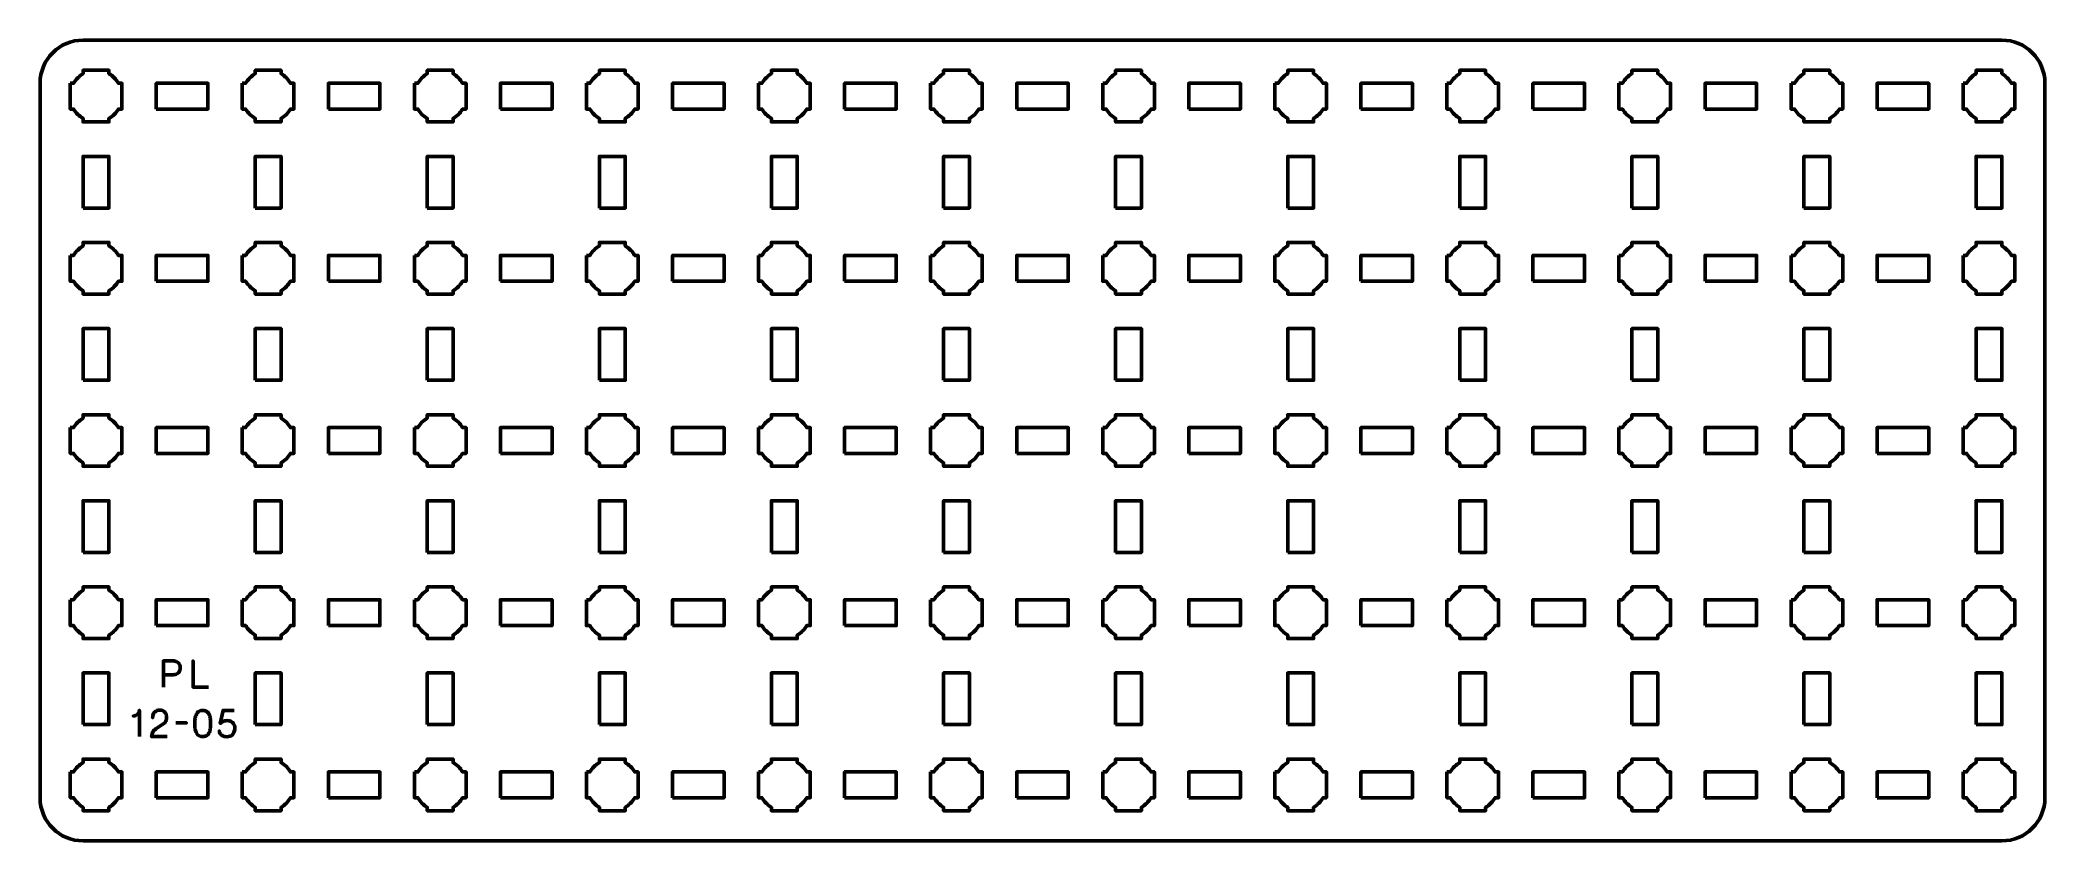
# Model space of a CAD drawing. Header units: centimetres. Extents: x -22.1 to 1.1, y -19.5 to -10.2.
import ezdxf

# ---------------------------------------------------------------- set-up
doc = ezdxf.new("R2010")
doc.units = ezdxf.units.CM
doc.header["$MEASUREMENT"] = 0
doc.layers.add('Layer 1', color=7, linetype='Continuous')

msp = doc.modelspace()

# ---------------------------------------------------------------- linework, layer by layer
at = {"layer": 'Layer 1', "color": 250, "lineweight": 53}
for points in [[(-20.8, -11), (-20.2, -11), (-20.2, -10.7), (-20.8, -10.7), (-20.8, -11)], [(-18.8, -11), (-18.2, -11), (-18.2, -10.7), (-18.8, -10.7), (-18.8, -11)], [(-16.8, -11), (-16.2, -11), (-16.2, -10.7), (-16.8, -10.7), (-16.8, -11)], [(-14.8, -11), (-14.2, -11), (-14.2, -10.7), (-14.8, -10.7), (-14.8, -11)], [(-12.8, -11), (-12.2, -11), (-12.2, -10.7), (-12.8, -10.7), (-12.8, -11)], [(-10.8, -11), (-10.2, -11), (-10.2, -10.7), (-10.8, -10.7), (-10.8, -11)], [(-8.8, -11), (-8.2, -11), (-8.2, -10.7), (-8.8, -10.7), (-8.8, -11)], [(-6.8, -11), (-6.2, -11), (-6.2, -10.7), (-6.8, -10.7), (-6.8, -11)], [(-4.8, -11), (-4.2, -11), (-4.2, -10.7), (-4.8, -10.7), (-4.8, -11)], [(-2.8, -11), (-2.2, -11), (-2.2, -10.7), (-2.8, -10.7), (-2.8, -11)], [(-0.8, -11), (-0.2, -11), (-0.2, -10.7), (-0.8, -10.7), (-0.8, -11)], [(-21.65, -12.15), (-21.35, -12.15), (-21.35, -11.55), (-21.65, -11.55), (-21.65, -12.15)], [(-19.65, -12.15), (-19.35, -12.15), (-19.35, -11.55), (-19.65, -11.55), (-19.65, -12.15)], [(-17.65, -12.15), (-17.35, -12.15), (-17.35, -11.55), (-17.65, -11.55), (-17.65, -12.15)], [(-15.65, -12.15), (-15.35, -12.15), (-15.35, -11.55), (-15.65, -11.55), (-15.65, -12.15)], [(-13.65, -12.15), (-13.35, -12.15), (-13.35, -11.55), (-13.65, -11.55), (-13.65, -12.15)], [(-11.65, -12.15), (-11.35, -12.15), (-11.35, -11.55), (-11.65, -11.55), (-11.65, -12.15)], [(-9.65, -12.15), (-9.35, -12.15), (-9.35, -11.55), (-9.65, -11.55), (-9.65, -12.15)], [(-7.65, -12.15), (-7.35, -12.15), (-7.35, -11.55), (-7.65, -11.55), (-7.65, -12.15)], [(-5.65, -12.15), (-5.35, -12.15), (-5.35, -11.55), (-5.65, -11.55), (-5.65, -12.15)], [(-3.65, -12.15), (-3.35, -12.15), (-3.35, -11.55), (-3.65, -11.55), (-3.65, -12.15)], [(-1.65, -12.15), (-1.35, -12.15), (-1.35, -11.55), (-1.65, -11.55), (-1.65, -12.15)], [(0.35, -12.15), (0.65, -12.15), (0.65, -11.55), (0.35, -11.55), (0.35, -12.15)], [(-20.8, -13), (-20.2, -13), (-20.2, -12.7), (-20.8, -12.7), (-20.8, -13)], [(-18.8, -13), (-18.2, -13), (-18.2, -12.7), (-18.8, -12.7), (-18.8, -13)], [(-16.8, -13), (-16.2, -13), (-16.2, -12.7), (-16.8, -12.7), (-16.8, -13)], [(-14.8, -13), (-14.2, -13), (-14.2, -12.7), (-14.8, -12.7), (-14.8, -13)], [(-12.8, -13), (-12.2, -13), (-12.2, -12.7), (-12.8, -12.7), (-12.8, -13)], [(-10.8, -13), (-10.2, -13), (-10.2, -12.7), (-10.8, -12.7), (-10.8, -13)], [(-8.8, -13), (-8.2, -13), (-8.2, -12.7), (-8.8, -12.7), (-8.8, -13)], [(-6.8, -13), (-6.2, -13), (-6.2, -12.7), (-6.8, -12.7), (-6.8, -13)], [(-4.8, -13), (-4.2, -13), (-4.2, -12.7), (-4.8, -12.7), (-4.8, -13)], [(-2.8, -13), (-2.2, -13), (-2.2, -12.7), (-2.8, -12.7), (-2.8, -13)], [(-0.8, -13), (-0.2, -13), (-0.2, -12.7), (-0.8, -12.7), (-0.8, -13)], [(-21.65, -14.15), (-21.35, -14.15), (-21.35, -13.55), (-21.65, -13.55), (-21.65, -14.15)], [(-19.65, -14.15), (-19.35, -14.15), (-19.35, -13.55), (-19.65, -13.55), (-19.65, -14.15)], [(-17.65, -14.15), (-17.35, -14.15), (-17.35, -13.55), (-17.65, -13.55), (-17.65, -14.15)], [(-15.65, -14.15), (-15.35, -14.15), (-15.35, -13.55), (-15.65, -13.55), (-15.65, -14.15)], [(-13.65, -14.15), (-13.35, -14.15), (-13.35, -13.55), (-13.65, -13.55), (-13.65, -14.15)], [(-11.65, -14.15), (-11.35, -14.15), (-11.35, -13.55), (-11.65, -13.55), (-11.65, -14.15)], [(-9.65, -14.15), (-9.35, -14.15), (-9.35, -13.55), (-9.65, -13.55), (-9.65, -14.15)], [(-7.65, -14.15), (-7.35, -14.15), (-7.35, -13.55), (-7.65, -13.55), (-7.65, -14.15)], [(-5.65, -14.15), (-5.35, -14.15), (-5.35, -13.55), (-5.65, -13.55), (-5.65, -14.15)], [(-3.65, -14.15), (-3.35, -14.15), (-3.35, -13.55), (-3.65, -13.55), (-3.65, -14.15)], [(-1.65, -14.15), (-1.35, -14.15), (-1.35, -13.55), (-1.65, -13.55), (-1.65, -14.15)], [(0.35, -14.15), (0.65, -14.15), (0.65, -13.55), (0.35, -13.55), (0.35, -14.15)], [(-20.8, -15), (-20.2, -15), (-20.2, -14.7), (-20.8, -14.7), (-20.8, -15)], [(-18.8, -15), (-18.2, -15), (-18.2, -14.7), (-18.8, -14.7), (-18.8, -15)], [(-16.8, -15), (-16.2, -15), (-16.2, -14.7), (-16.8, -14.7), (-16.8, -15)], [(-14.8, -15), (-14.2, -15), (-14.2, -14.7), (-14.8, -14.7), (-14.8, -15)], [(-12.8, -15), (-12.2, -15), (-12.2, -14.7), (-12.8, -14.7), (-12.8, -15)], [(-10.8, -15), (-10.2, -15), (-10.2, -14.7), (-10.8, -14.7), (-10.8, -15)], [(-8.8, -15), (-8.2, -15), (-8.2, -14.7), (-8.8, -14.7), (-8.8, -15)], [(-6.8, -15), (-6.2, -15), (-6.2, -14.7), (-6.8, -14.7), (-6.8, -15)], [(-4.8, -15), (-4.2, -15), (-4.2, -14.7), (-4.8, -14.7), (-4.8, -15)], [(-2.8, -15), (-2.2, -15), (-2.2, -14.7), (-2.8, -14.7), (-2.8, -15)], [(-0.8, -15), (-0.2, -15), (-0.2, -14.7), (-0.8, -14.7), (-0.8, -15)], [(-21.65, -16.15), (-21.35, -16.15), (-21.35, -15.55), (-21.65, -15.55), (-21.65, -16.15)], [(-19.65, -16.15), (-19.35, -16.15), (-19.35, -15.55), (-19.65, -15.55), (-19.65, -16.15)], [(-17.65, -16.15), (-17.35, -16.15), (-17.35, -15.55), (-17.65, -15.55), (-17.65, -16.15)], [(-15.65, -16.15), (-15.35, -16.15), (-15.35, -15.55), (-15.65, -15.55), (-15.65, -16.15)], [(-13.65, -16.15), (-13.35, -16.15), (-13.35, -15.55), (-13.65, -15.55), (-13.65, -16.15)], [(-11.65, -16.15), (-11.35, -16.15), (-11.35, -15.55), (-11.65, -15.55), (-11.65, -16.15)], [(-9.65, -16.15), (-9.35, -16.15), (-9.35, -15.55), (-9.65, -15.55), (-9.65, -16.15)], [(-7.65, -16.15), (-7.35, -16.15), (-7.35, -15.55), (-7.65, -15.55), (-7.65, -16.15)], [(-5.65, -16.15), (-5.35, -16.15), (-5.35, -15.55), (-5.65, -15.55), (-5.65, -16.15)], [(-3.65, -16.15), (-3.35, -16.15), (-3.35, -15.55), (-3.65, -15.55), (-3.65, -16.15)], [(-1.65, -16.15), (-1.35, -16.15), (-1.35, -15.55), (-1.65, -15.55), (-1.65, -16.15)], [(0.35, -16.15), (0.65, -16.15), (0.65, -15.55), (0.35, -15.55), (0.35, -16.15)], [(-20.8, -17), (-20.2, -17), (-20.2, -16.7), (-20.8, -16.7), (-20.8, -17)], [(-18.8, -17), (-18.2, -17), (-18.2, -16.7), (-18.8, -16.7), (-18.8, -17)], [(-16.8, -17), (-16.2, -17), (-16.2, -16.7), (-16.8, -16.7), (-16.8, -17)], [(-14.8, -17), (-14.2, -17), (-14.2, -16.7), (-14.8, -16.7), (-14.8, -17)], [(-12.8, -17), (-12.2, -17), (-12.2, -16.7), (-12.8, -16.7), (-12.8, -17)], [(-10.8, -17), (-10.2, -17), (-10.2, -16.7), (-10.8, -16.7), (-10.8, -17)], [(-8.8, -17), (-8.2, -17), (-8.2, -16.7), (-8.8, -16.7), (-8.8, -17)], [(-6.8, -17), (-6.2, -17), (-6.2, -16.7), (-6.8, -16.7), (-6.8, -17)], [(-4.8, -17), (-4.2, -17), (-4.2, -16.7), (-4.8, -16.7), (-4.8, -17)], [(-2.8, -17), (-2.2, -17), (-2.2, -16.7), (-2.8, -16.7), (-2.8, -17)], [(-0.8, -17), (-0.2, -17), (-0.2, -16.7), (-0.8, -16.7), (-0.8, -17)], [(-21.65, -18.15), (-21.35, -18.15), (-21.35, -17.55), (-21.65, -17.55), (-21.65, -18.15)], [(-19.65, -18.15), (-19.35, -18.15), (-19.35, -17.55), (-19.65, -17.55), (-19.65, -18.15)], [(-17.65, -18.15), (-17.35, -18.15), (-17.35, -17.55), (-17.65, -17.55), (-17.65, -18.15)], [(-15.65, -18.15), (-15.35, -18.15), (-15.35, -17.55), (-15.65, -17.55), (-15.65, -18.15)], [(-13.65, -18.15), (-13.35, -18.15), (-13.35, -17.55), (-13.65, -17.55), (-13.65, -18.15)], [(-11.65, -18.15), (-11.35, -18.15), (-11.35, -17.55), (-11.65, -17.55), (-11.65, -18.15)], [(-9.65, -18.15), (-9.35, -18.15), (-9.35, -17.55), (-9.65, -17.55), (-9.65, -18.15)], [(-7.65, -18.15), (-7.35, -18.15), (-7.35, -17.55), (-7.65, -17.55), (-7.65, -18.15)], [(-5.65, -18.15), (-5.35, -18.15), (-5.35, -17.55), (-5.65, -17.55), (-5.65, -18.15)], [(-3.65, -18.15), (-3.35, -18.15), (-3.35, -17.55), (-3.65, -17.55), (-3.65, -18.15)], [(-1.65, -18.15), (-1.35, -18.15), (-1.35, -17.55), (-1.65, -17.55), (-1.65, -18.15)], [(0.35, -18.15), (0.65, -18.15), (0.65, -17.55), (0.35, -17.55), (0.35, -18.15)], [(-20.8, -19), (-20.2, -19), (-20.2, -18.7), (-20.8, -18.7), (-20.8, -19)], [(-18.8, -19), (-18.2, -19), (-18.2, -18.7), (-18.8, -18.7), (-18.8, -19)], [(-16.8, -19), (-16.2, -19), (-16.2, -18.7), (-16.8, -18.7), (-16.8, -19)], [(-14.8, -19), (-14.2, -19), (-14.2, -18.7), (-14.8, -18.7), (-14.8, -19)], [(-12.8, -19), (-12.2, -19), (-12.2, -18.7), (-12.8, -18.7), (-12.8, -19)], [(-10.8, -19), (-10.2, -19), (-10.2, -18.7), (-10.8, -18.7), (-10.8, -19)], [(-8.8, -19), (-8.2, -19), (-8.2, -18.7), (-8.8, -18.7), (-8.8, -19)], [(-6.8, -19), (-6.2, -19), (-6.2, -18.7), (-6.8, -18.7), (-6.8, -19)], [(-4.8, -19), (-4.2, -19), (-4.2, -18.7), (-4.8, -18.7), (-4.8, -19)], [(-2.8, -19), (-2.2, -19), (-2.2, -18.7), (-2.8, -18.7), (-2.8, -19)], [(-0.8, -19), (-0.2, -19), (-0.2, -18.7), (-0.8, -18.7), (-0.8, -19)]]:
    msp.add_lwpolyline(points, close=True, dxfattribs=at)
msp.add_open_spline([(-22.15, -19), (-22.15, -19), (-22.15, -10.7), (-22.15, -10.7), (-22.15, -10.7), (-22.15, -10.42391), (-21.92609, -10.2), (-21.65, -10.2), (-21.65, -10.2), (-21.65, -10.2), (0.65, -10.2), (0.65, -10.2), (0.65, -10.2), (0.92609, -10.2), (1.15, -10.42391), (1.15, -10.7), (1.15, -10.7), (1.15, -10.7), (1.15, -19), (1.15, -19), (1.15, -19), (1.15, -19.27609), (0.92609, -19.5), (0.65, -19.5), (0.65, -19.5), (0.65, -19.5), (-21.65, -19.5), (-21.65, -19.5), (-21.65, -19.5), (-21.92609, -19.5), (-22.15, -19.27609), (-22.15, -19)], degree=3, knots=[0, 0, 0, 0, 0.125, 0.125, 0.125, 0.125, 0.25, 0.25, 0.25, 0.25, 0.375, 0.375, 0.375, 0.375, 0.5, 0.5, 0.5, 0.5, 0.625, 0.625, 0.625, 0.625, 0.75, 0.75, 0.75, 0.75, 0.875, 0.875, 0.875, 0.875, 1, 1, 1, 1], dxfattribs=at)
at = {"layer": 'Layer 1', "lineweight": 53}
for points in [[(-21.8, -10.7), (-21.8, -10.7), (-21.75985, -10.7), (-21.75985, -10.7), (-21.75985, -10.7), (-21.7335, -10.65447), (-21.69553, -10.6165), (-21.65, -10.59015), (-21.65, -10.59015), (-21.65, -10.59015), (-21.65, -10.55), (-21.65, -10.55), (-21.65, -10.55), (-21.65, -10.55), (-21.5, -10.55), (-21.5, -10.55), (-21.5, -10.55), (-21.5, -10.55), (-21.35, -10.55), (-21.35, -10.55), (-21.35, -10.55), (-21.35, -10.55), (-21.35, -10.59015), (-21.35, -10.59015), (-21.35, -10.59015), (-21.30447, -10.6165), (-21.2665, -10.65447), (-21.24015, -10.7), (-21.24015, -10.7), (-21.24015, -10.7), (-21.2, -10.7), (-21.2, -10.7), (-21.2, -10.7), (-21.2, -10.7), (-21.2, -10.85), (-21.2, -10.85), (-21.2, -10.85), (-21.2, -10.85), (-21.2, -11), (-21.2, -11), (-21.2, -11), (-21.2, -11), (-21.24015, -11), (-21.24015, -11), (-21.24015, -11), (-21.2665, -11.04553), (-21.30447, -11.0835), (-21.35, -11.10985), (-21.35, -11.10985), (-21.35, -11.10985), (-21.35, -11.15), (-21.35, -11.15), (-21.35, -11.15), (-21.35, -11.15), (-21.5, -11.15), (-21.5, -11.15), (-21.5, -11.15), (-21.5, -11.15), (-21.65, -11.15), (-21.65, -11.15), (-21.65, -11.15), (-21.65, -11.15), (-21.65, -11.10985), (-21.65, -11.10985), (-21.65, -11.10985), (-21.69553, -11.0835), (-21.7335, -11.04553), (-21.75985, -11), (-21.75985, -11), (-21.75985, -11), (-21.8, -11), (-21.8, -11), (-21.8, -11), (-21.8, -11), (-21.8, -10.85), (-21.8, -10.85), (-21.8, -10.85), (-21.8, -10.85), (-21.8, -10.7), (-21.8, -10.7)], [(-19.8, -10.7), (-19.8, -10.7), (-19.75985, -10.7), (-19.75985, -10.7), (-19.75985, -10.7), (-19.7335, -10.65447), (-19.69553, -10.6165), (-19.65, -10.59015), (-19.65, -10.59015), (-19.65, -10.59015), (-19.65, -10.55), (-19.65, -10.55), (-19.65, -10.55), (-19.65, -10.55), (-19.5, -10.55), (-19.5, -10.55), (-19.5, -10.55), (-19.5, -10.55), (-19.35, -10.55), (-19.35, -10.55), (-19.35, -10.55), (-19.35, -10.55), (-19.35, -10.59015), (-19.35, -10.59015), (-19.35, -10.59015), (-19.30447, -10.6165), (-19.2665, -10.65447), (-19.24015, -10.7), (-19.24015, -10.7), (-19.24015, -10.7), (-19.2, -10.7), (-19.2, -10.7), (-19.2, -10.7), (-19.2, -10.7), (-19.2, -10.85), (-19.2, -10.85), (-19.2, -10.85), (-19.2, -10.85), (-19.2, -11), (-19.2, -11), (-19.2, -11), (-19.2, -11), (-19.24015, -11), (-19.24015, -11), (-19.24015, -11), (-19.2665, -11.04553), (-19.30447, -11.0835), (-19.35, -11.10985), (-19.35, -11.10985), (-19.35, -11.10985), (-19.35, -11.15), (-19.35, -11.15), (-19.35, -11.15), (-19.35, -11.15), (-19.5, -11.15), (-19.5, -11.15), (-19.5, -11.15), (-19.5, -11.15), (-19.65, -11.15), (-19.65, -11.15), (-19.65, -11.15), (-19.65, -11.15), (-19.65, -11.10985), (-19.65, -11.10985), (-19.65, -11.10985), (-19.69553, -11.0835), (-19.7335, -11.04553), (-19.75985, -11), (-19.75985, -11), (-19.75985, -11), (-19.8, -11), (-19.8, -11), (-19.8, -11), (-19.8, -11), (-19.8, -10.85), (-19.8, -10.85), (-19.8, -10.85), (-19.8, -10.85), (-19.8, -10.7), (-19.8, -10.7)], [(-17.8, -10.7), (-17.8, -10.7), (-17.75985, -10.7), (-17.75985, -10.7), (-17.75985, -10.7), (-17.7335, -10.65447), (-17.69553, -10.6165), (-17.65, -10.59015), (-17.65, -10.59015), (-17.65, -10.59015), (-17.65, -10.55), (-17.65, -10.55), (-17.65, -10.55), (-17.65, -10.55), (-17.5, -10.55), (-17.5, -10.55), (-17.5, -10.55), (-17.5, -10.55), (-17.35, -10.55), (-17.35, -10.55), (-17.35, -10.55), (-17.35, -10.55), (-17.35, -10.59015), (-17.35, -10.59015), (-17.35, -10.59015), (-17.30447, -10.6165), (-17.2665, -10.65447), (-17.24015, -10.7), (-17.24015, -10.7), (-17.24015, -10.7), (-17.2, -10.7), (-17.2, -10.7), (-17.2, -10.7), (-17.2, -10.7), (-17.2, -10.85), (-17.2, -10.85), (-17.2, -10.85), (-17.2, -10.85), (-17.2, -11), (-17.2, -11), (-17.2, -11), (-17.2, -11), (-17.24015, -11), (-17.24015, -11), (-17.24015, -11), (-17.2665, -11.04553), (-17.30447, -11.0835), (-17.35, -11.10985), (-17.35, -11.10985), (-17.35, -11.10985), (-17.35, -11.15), (-17.35, -11.15), (-17.35, -11.15), (-17.35, -11.15), (-17.5, -11.15), (-17.5, -11.15), (-17.5, -11.15), (-17.5, -11.15), (-17.65, -11.15), (-17.65, -11.15), (-17.65, -11.15), (-17.65, -11.15), (-17.65, -11.10985), (-17.65, -11.10985), (-17.65, -11.10985), (-17.69553, -11.0835), (-17.7335, -11.04553), (-17.75985, -11), (-17.75985, -11), (-17.75985, -11), (-17.8, -11), (-17.8, -11), (-17.8, -11), (-17.8, -11), (-17.8, -10.85), (-17.8, -10.85), (-17.8, -10.85), (-17.8, -10.85), (-17.8, -10.7), (-17.8, -10.7)], [(-15.8, -10.7), (-15.8, -10.7), (-15.75985, -10.7), (-15.75985, -10.7), (-15.75985, -10.7), (-15.7335, -10.65447), (-15.69553, -10.6165), (-15.65, -10.59015), (-15.65, -10.59015), (-15.65, -10.59015), (-15.65, -10.55), (-15.65, -10.55), (-15.65, -10.55), (-15.65, -10.55), (-15.5, -10.55), (-15.5, -10.55), (-15.5, -10.55), (-15.5, -10.55), (-15.35, -10.55), (-15.35, -10.55), (-15.35, -10.55), (-15.35, -10.55), (-15.35, -10.59015), (-15.35, -10.59015), (-15.35, -10.59015), (-15.30447, -10.6165), (-15.2665, -10.65447), (-15.24015, -10.7), (-15.24015, -10.7), (-15.24015, -10.7), (-15.2, -10.7), (-15.2, -10.7), (-15.2, -10.7), (-15.2, -10.7), (-15.2, -10.85), (-15.2, -10.85), (-15.2, -10.85), (-15.2, -10.85), (-15.2, -11), (-15.2, -11), (-15.2, -11), (-15.2, -11), (-15.24015, -11), (-15.24015, -11), (-15.24015, -11), (-15.2665, -11.04553), (-15.30447, -11.0835), (-15.35, -11.10985), (-15.35, -11.10985), (-15.35, -11.10985), (-15.35, -11.15), (-15.35, -11.15), (-15.35, -11.15), (-15.35, -11.15), (-15.5, -11.15), (-15.5, -11.15), (-15.5, -11.15), (-15.5, -11.15), (-15.65, -11.15), (-15.65, -11.15), (-15.65, -11.15), (-15.65, -11.15), (-15.65, -11.10985), (-15.65, -11.10985), (-15.65, -11.10985), (-15.69553, -11.0835), (-15.7335, -11.04553), (-15.75985, -11), (-15.75985, -11), (-15.75985, -11), (-15.8, -11), (-15.8, -11), (-15.8, -11), (-15.8, -11), (-15.8, -10.85), (-15.8, -10.85), (-15.8, -10.85), (-15.8, -10.85), (-15.8, -10.7), (-15.8, -10.7)], [(-13.8, -10.7), (-13.8, -10.7), (-13.75985, -10.7), (-13.75985, -10.7), (-13.75985, -10.7), (-13.7335, -10.65447), (-13.69553, -10.6165), (-13.65, -10.59015), (-13.65, -10.59015), (-13.65, -10.59015), (-13.65, -10.55), (-13.65, -10.55), (-13.65, -10.55), (-13.65, -10.55), (-13.5, -10.55), (-13.5, -10.55), (-13.5, -10.55), (-13.5, -10.55), (-13.35, -10.55), (-13.35, -10.55), (-13.35, -10.55), (-13.35, -10.55), (-13.35, -10.59015), (-13.35, -10.59015), (-13.35, -10.59015), (-13.30447, -10.6165), (-13.2665, -10.65447), (-13.24015, -10.7), (-13.24015, -10.7), (-13.24015, -10.7), (-13.2, -10.7), (-13.2, -10.7), (-13.2, -10.7), (-13.2, -10.7), (-13.2, -10.85), (-13.2, -10.85), (-13.2, -10.85), (-13.2, -10.85), (-13.2, -11), (-13.2, -11), (-13.2, -11), (-13.2, -11), (-13.24015, -11), (-13.24015, -11), (-13.24015, -11), (-13.2665, -11.04553), (-13.30447, -11.0835), (-13.35, -11.10985), (-13.35, -11.10985), (-13.35, -11.10985), (-13.35, -11.15), (-13.35, -11.15), (-13.35, -11.15), (-13.35, -11.15), (-13.5, -11.15), (-13.5, -11.15), (-13.5, -11.15), (-13.5, -11.15), (-13.65, -11.15), (-13.65, -11.15), (-13.65, -11.15), (-13.65, -11.15), (-13.65, -11.10985), (-13.65, -11.10985), (-13.65, -11.10985), (-13.69553, -11.0835), (-13.7335, -11.04553), (-13.75985, -11), (-13.75985, -11), (-13.75985, -11), (-13.8, -11), (-13.8, -11), (-13.8, -11), (-13.8, -11), (-13.8, -10.85), (-13.8, -10.85), (-13.8, -10.85), (-13.8, -10.85), (-13.8, -10.7), (-13.8, -10.7)], [(-11.8, -10.7), (-11.8, -10.7), (-11.75985, -10.7), (-11.75985, -10.7), (-11.75985, -10.7), (-11.7335, -10.65447), (-11.69553, -10.6165), (-11.65, -10.59015), (-11.65, -10.59015), (-11.65, -10.59015), (-11.65, -10.55), (-11.65, -10.55), (-11.65, -10.55), (-11.65, -10.55), (-11.5, -10.55), (-11.5, -10.55), (-11.5, -10.55), (-11.5, -10.55), (-11.35, -10.55), (-11.35, -10.55), (-11.35, -10.55), (-11.35, -10.55), (-11.35, -10.59015), (-11.35, -10.59015), (-11.35, -10.59015), (-11.30447, -10.6165), (-11.2665, -10.65447), (-11.24015, -10.7), (-11.24015, -10.7), (-11.24015, -10.7), (-11.2, -10.7), (-11.2, -10.7), (-11.2, -10.7), (-11.2, -10.7), (-11.2, -10.85), (-11.2, -10.85), (-11.2, -10.85), (-11.2, -10.85), (-11.2, -11), (-11.2, -11), (-11.2, -11), (-11.2, -11), (-11.24015, -11), (-11.24015, -11), (-11.24015, -11), (-11.2665, -11.04553), (-11.30447, -11.0835), (-11.35, -11.10985), (-11.35, -11.10985), (-11.35, -11.10985), (-11.35, -11.15), (-11.35, -11.15), (-11.35, -11.15), (-11.35, -11.15), (-11.5, -11.15), (-11.5, -11.15), (-11.5, -11.15), (-11.5, -11.15), (-11.65, -11.15), (-11.65, -11.15), (-11.65, -11.15), (-11.65, -11.15), (-11.65, -11.10985), (-11.65, -11.10985), (-11.65, -11.10985), (-11.69553, -11.0835), (-11.7335, -11.04553), (-11.75985, -11), (-11.75985, -11), (-11.75985, -11), (-11.8, -11), (-11.8, -11), (-11.8, -11), (-11.8, -11), (-11.8, -10.85), (-11.8, -10.85), (-11.8, -10.85), (-11.8, -10.85), (-11.8, -10.7), (-11.8, -10.7)], [(-9.8, -10.7), (-9.8, -10.7), (-9.75985, -10.7), (-9.75985, -10.7), (-9.75985, -10.7), (-9.7335, -10.65447), (-9.69553, -10.6165), (-9.65, -10.59015), (-9.65, -10.59015), (-9.65, -10.59015), (-9.65, -10.55), (-9.65, -10.55), (-9.65, -10.55), (-9.65, -10.55), (-9.5, -10.55), (-9.5, -10.55), (-9.5, -10.55), (-9.5, -10.55), (-9.35, -10.55), (-9.35, -10.55), (-9.35, -10.55), (-9.35, -10.55), (-9.35, -10.59015), (-9.35, -10.59015), (-9.35, -10.59015), (-9.30447, -10.6165), (-9.2665, -10.65447), (-9.24015, -10.7), (-9.24015, -10.7), (-9.24015, -10.7), (-9.2, -10.7), (-9.2, -10.7), (-9.2, -10.7), (-9.2, -10.7), (-9.2, -10.85), (-9.2, -10.85), (-9.2, -10.85), (-9.2, -10.85), (-9.2, -11), (-9.2, -11), (-9.2, -11), (-9.2, -11), (-9.24015, -11), (-9.24015, -11), (-9.24015, -11), (-9.2665, -11.04553), (-9.30447, -11.0835), (-9.35, -11.10985), (-9.35, -11.10985), (-9.35, -11.10985), (-9.35, -11.15), (-9.35, -11.15), (-9.35, -11.15), (-9.35, -11.15), (-9.5, -11.15), (-9.5, -11.15), (-9.5, -11.15), (-9.5, -11.15), (-9.65, -11.15), (-9.65, -11.15), (-9.65, -11.15), (-9.65, -11.15), (-9.65, -11.10985), (-9.65, -11.10985), (-9.65, -11.10985), (-9.69553, -11.0835), (-9.7335, -11.04553), (-9.75985, -11), (-9.75985, -11), (-9.75985, -11), (-9.8, -11), (-9.8, -11), (-9.8, -11), (-9.8, -11), (-9.8, -10.85), (-9.8, -10.85), (-9.8, -10.85), (-9.8, -10.85), (-9.8, -10.7), (-9.8, -10.7)], [(-7.8, -10.7), (-7.8, -10.7), (-7.75985, -10.7), (-7.75985, -10.7), (-7.75985, -10.7), (-7.7335, -10.65447), (-7.69553, -10.6165), (-7.65, -10.59015), (-7.65, -10.59015), (-7.65, -10.59015), (-7.65, -10.55), (-7.65, -10.55), (-7.65, -10.55), (-7.65, -10.55), (-7.5, -10.55), (-7.5, -10.55), (-7.5, -10.55), (-7.5, -10.55), (-7.35, -10.55), (-7.35, -10.55), (-7.35, -10.55), (-7.35, -10.55), (-7.35, -10.59015), (-7.35, -10.59015), (-7.35, -10.59015), (-7.30447, -10.6165), (-7.2665, -10.65447), (-7.24015, -10.7), (-7.24015, -10.7), (-7.24015, -10.7), (-7.2, -10.7), (-7.2, -10.7), (-7.2, -10.7), (-7.2, -10.7), (-7.2, -10.85), (-7.2, -10.85), (-7.2, -10.85), (-7.2, -10.85), (-7.2, -11), (-7.2, -11), (-7.2, -11), (-7.2, -11), (-7.24015, -11), (-7.24015, -11), (-7.24015, -11), (-7.2665, -11.04553), (-7.30447, -11.0835), (-7.35, -11.10985), (-7.35, -11.10985), (-7.35, -11.10985), (-7.35, -11.15), (-7.35, -11.15), (-7.35, -11.15), (-7.35, -11.15), (-7.5, -11.15), (-7.5, -11.15), (-7.5, -11.15), (-7.5, -11.15), (-7.65, -11.15), (-7.65, -11.15), (-7.65, -11.15), (-7.65, -11.15), (-7.65, -11.10985), (-7.65, -11.10985), (-7.65, -11.10985), (-7.69553, -11.0835), (-7.7335, -11.04553), (-7.75985, -11), (-7.75985, -11), (-7.75985, -11), (-7.8, -11), (-7.8, -11), (-7.8, -11), (-7.8, -11), (-7.8, -10.85), (-7.8, -10.85), (-7.8, -10.85), (-7.8, -10.85), (-7.8, -10.7), (-7.8, -10.7)], [(-5.8, -10.7), (-5.8, -10.7), (-5.75985, -10.7), (-5.75985, -10.7), (-5.75985, -10.7), (-5.7335, -10.65447), (-5.69553, -10.6165), (-5.65, -10.59015), (-5.65, -10.59015), (-5.65, -10.59015), (-5.65, -10.55), (-5.65, -10.55), (-5.65, -10.55), (-5.65, -10.55), (-5.5, -10.55), (-5.5, -10.55), (-5.5, -10.55), (-5.5, -10.55), (-5.35, -10.55), (-5.35, -10.55), (-5.35, -10.55), (-5.35, -10.55), (-5.35, -10.59015), (-5.35, -10.59015), (-5.35, -10.59015), (-5.30447, -10.6165), (-5.2665, -10.65447), (-5.24015, -10.7), (-5.24015, -10.7), (-5.24015, -10.7), (-5.2, -10.7), (-5.2, -10.7), (-5.2, -10.7), (-5.2, -10.7), (-5.2, -10.85), (-5.2, -10.85), (-5.2, -10.85), (-5.2, -10.85), (-5.2, -11), (-5.2, -11), (-5.2, -11), (-5.2, -11), (-5.24015, -11), (-5.24015, -11), (-5.24015, -11), (-5.2665, -11.04553), (-5.30447, -11.0835), (-5.35, -11.10985), (-5.35, -11.10985), (-5.35, -11.10985), (-5.35, -11.15), (-5.35, -11.15), (-5.35, -11.15), (-5.35, -11.15), (-5.5, -11.15), (-5.5, -11.15), (-5.5, -11.15), (-5.5, -11.15), (-5.65, -11.15), (-5.65, -11.15), (-5.65, -11.15), (-5.65, -11.15), (-5.65, -11.10985), (-5.65, -11.10985), (-5.65, -11.10985), (-5.69553, -11.0835), (-5.7335, -11.04553), (-5.75985, -11), (-5.75985, -11), (-5.75985, -11), (-5.8, -11), (-5.8, -11), (-5.8, -11), (-5.8, -11), (-5.8, -10.85), (-5.8, -10.85), (-5.8, -10.85), (-5.8, -10.85), (-5.8, -10.7), (-5.8, -10.7)], [(-3.8, -10.7), (-3.8, -10.7), (-3.75985, -10.7), (-3.75985, -10.7), (-3.75985, -10.7), (-3.7335, -10.65447), (-3.69553, -10.6165), (-3.65, -10.59015), (-3.65, -10.59015), (-3.65, -10.59015), (-3.65, -10.55), (-3.65, -10.55), (-3.65, -10.55), (-3.65, -10.55), (-3.5, -10.55), (-3.5, -10.55), (-3.5, -10.55), (-3.5, -10.55), (-3.35, -10.55), (-3.35, -10.55), (-3.35, -10.55), (-3.35, -10.55), (-3.35, -10.59015), (-3.35, -10.59015), (-3.35, -10.59015), (-3.30447, -10.6165), (-3.2665, -10.65447), (-3.24015, -10.7), (-3.24015, -10.7), (-3.24015, -10.7), (-3.2, -10.7), (-3.2, -10.7), (-3.2, -10.7), (-3.2, -10.7), (-3.2, -10.85), (-3.2, -10.85), (-3.2, -10.85), (-3.2, -10.85), (-3.2, -11), (-3.2, -11), (-3.2, -11), (-3.2, -11), (-3.24015, -11), (-3.24015, -11), (-3.24015, -11), (-3.2665, -11.04553), (-3.30447, -11.0835), (-3.35, -11.10985), (-3.35, -11.10985), (-3.35, -11.10985), (-3.35, -11.15), (-3.35, -11.15), (-3.35, -11.15), (-3.35, -11.15), (-3.5, -11.15), (-3.5, -11.15), (-3.5, -11.15), (-3.5, -11.15), (-3.65, -11.15), (-3.65, -11.15), (-3.65, -11.15), (-3.65, -11.15), (-3.65, -11.10985), (-3.65, -11.10985), (-3.65, -11.10985), (-3.69553, -11.0835), (-3.7335, -11.04553), (-3.75985, -11), (-3.75985, -11), (-3.75985, -11), (-3.8, -11), (-3.8, -11), (-3.8, -11), (-3.8, -11), (-3.8, -10.85), (-3.8, -10.85), (-3.8, -10.85), (-3.8, -10.85), (-3.8, -10.7), (-3.8, -10.7)], [(-1.8, -10.7), (-1.8, -10.7), (-1.75985, -10.7), (-1.75985, -10.7), (-1.75985, -10.7), (-1.7335, -10.65447), (-1.69553, -10.6165), (-1.65, -10.59015), (-1.65, -10.59015), (-1.65, -10.59015), (-1.65, -10.55), (-1.65, -10.55), (-1.65, -10.55), (-1.65, -10.55), (-1.5, -10.55), (-1.5, -10.55), (-1.5, -10.55), (-1.5, -10.55), (-1.35, -10.55), (-1.35, -10.55), (-1.35, -10.55), (-1.35, -10.55), (-1.35, -10.59015), (-1.35, -10.59015), (-1.35, -10.59015), (-1.30447, -10.6165), (-1.2665, -10.65447), (-1.24015, -10.7), (-1.24015, -10.7), (-1.24015, -10.7), (-1.2, -10.7), (-1.2, -10.7), (-1.2, -10.7), (-1.2, -10.7), (-1.2, -10.85), (-1.2, -10.85), (-1.2, -10.85), (-1.2, -10.85), (-1.2, -11), (-1.2, -11), (-1.2, -11), (-1.2, -11), (-1.24015, -11), (-1.24015, -11), (-1.24015, -11), (-1.2665, -11.04553), (-1.30447, -11.0835), (-1.35, -11.10985), (-1.35, -11.10985), (-1.35, -11.10985), (-1.35, -11.15), (-1.35, -11.15), (-1.35, -11.15), (-1.35, -11.15), (-1.5, -11.15), (-1.5, -11.15), (-1.5, -11.15), (-1.5, -11.15), (-1.65, -11.15), (-1.65, -11.15), (-1.65, -11.15), (-1.65, -11.15), (-1.65, -11.10985), (-1.65, -11.10985), (-1.65, -11.10985), (-1.69553, -11.0835), (-1.7335, -11.04553), (-1.75985, -11), (-1.75985, -11), (-1.75985, -11), (-1.8, -11), (-1.8, -11), (-1.8, -11), (-1.8, -11), (-1.8, -10.85), (-1.8, -10.85), (-1.8, -10.85), (-1.8, -10.85), (-1.8, -10.7), (-1.8, -10.7)], [(0.2, -10.7), (0.2, -10.7), (0.24015, -10.7), (0.24015, -10.7), (0.24015, -10.7), (0.2665, -10.65447), (0.30447, -10.6165), (0.35, -10.59015), (0.35, -10.59015), (0.35, -10.59015), (0.35, -10.55), (0.35, -10.55), (0.35, -10.55), (0.35, -10.55), (0.5, -10.55), (0.5, -10.55), (0.5, -10.55), (0.5, -10.55), (0.65, -10.55), (0.65, -10.55), (0.65, -10.55), (0.65, -10.55), (0.65, -10.59015), (0.65, -10.59015), (0.65, -10.59015), (0.69553, -10.6165), (0.7335, -10.65447), (0.75985, -10.7), (0.75985, -10.7), (0.75985, -10.7), (0.8, -10.7), (0.8, -10.7), (0.8, -10.7), (0.8, -10.7), (0.8, -10.85), (0.8, -10.85), (0.8, -10.85), (0.8, -10.85), (0.8, -11), (0.8, -11), (0.8, -11), (0.8, -11), (0.75985, -11), (0.75985, -11), (0.75985, -11), (0.7335, -11.04553), (0.69553, -11.0835), (0.65, -11.10985), (0.65, -11.10985), (0.65, -11.10985), (0.65, -11.15), (0.65, -11.15), (0.65, -11.15), (0.65, -11.15), (0.5, -11.15), (0.5, -11.15), (0.5, -11.15), (0.5, -11.15), (0.35, -11.15), (0.35, -11.15), (0.35, -11.15), (0.35, -11.15), (0.35, -11.10985), (0.35, -11.10985), (0.35, -11.10985), (0.30447, -11.0835), (0.2665, -11.04553), (0.24015, -11), (0.24015, -11), (0.24015, -11), (0.2, -11), (0.2, -11), (0.2, -11), (0.2, -11), (0.2, -10.85), (0.2, -10.85), (0.2, -10.85), (0.2, -10.85), (0.2, -10.7), (0.2, -10.7)], [(-21.8, -12.7), (-21.8, -12.7), (-21.75985, -12.7), (-21.75985, -12.7), (-21.75985, -12.7), (-21.7335, -12.65447), (-21.69553, -12.6165), (-21.65, -12.59015), (-21.65, -12.59015), (-21.65, -12.59015), (-21.65, -12.55), (-21.65, -12.55), (-21.65, -12.55), (-21.65, -12.55), (-21.5, -12.55), (-21.5, -12.55), (-21.5, -12.55), (-21.5, -12.55), (-21.35, -12.55), (-21.35, -12.55), (-21.35, -12.55), (-21.35, -12.55), (-21.35, -12.59015), (-21.35, -12.59015), (-21.35, -12.59015), (-21.30447, -12.6165), (-21.2665, -12.65447), (-21.24015, -12.7), (-21.24015, -12.7), (-21.24015, -12.7), (-21.2, -12.7), (-21.2, -12.7), (-21.2, -12.7), (-21.2, -12.7), (-21.2, -12.85), (-21.2, -12.85), (-21.2, -12.85), (-21.2, -12.85), (-21.2, -13), (-21.2, -13), (-21.2, -13), (-21.2, -13), (-21.24015, -13), (-21.24015, -13), (-21.24015, -13), (-21.2665, -13.04553), (-21.30447, -13.0835), (-21.35, -13.10985), (-21.35, -13.10985), (-21.35, -13.10985), (-21.35, -13.15), (-21.35, -13.15), (-21.35, -13.15), (-21.35, -13.15), (-21.5, -13.15), (-21.5, -13.15), (-21.5, -13.15), (-21.5, -13.15), (-21.65, -13.15), (-21.65, -13.15), (-21.65, -13.15), (-21.65, -13.15), (-21.65, -13.10985), (-21.65, -13.10985), (-21.65, -13.10985), (-21.69553, -13.0835), (-21.7335, -13.04553), (-21.75985, -13), (-21.75985, -13), (-21.75985, -13), (-21.8, -13), (-21.8, -13), (-21.8, -13), (-21.8, -13), (-21.8, -12.85), (-21.8, -12.85), (-21.8, -12.85), (-21.8, -12.85), (-21.8, -12.7), (-21.8, -12.7)], [(-19.8, -12.7), (-19.8, -12.7), (-19.75985, -12.7), (-19.75985, -12.7), (-19.75985, -12.7), (-19.7335, -12.65447), (-19.69553, -12.6165), (-19.65, -12.59015), (-19.65, -12.59015), (-19.65, -12.59015), (-19.65, -12.55), (-19.65, -12.55), (-19.65, -12.55), (-19.65, -12.55), (-19.5, -12.55), (-19.5, -12.55), (-19.5, -12.55), (-19.5, -12.55), (-19.35, -12.55), (-19.35, -12.55), (-19.35, -12.55), (-19.35, -12.55), (-19.35, -12.59015), (-19.35, -12.59015), (-19.35, -12.59015), (-19.30447, -12.6165), (-19.2665, -12.65447), (-19.24015, -12.7), (-19.24015, -12.7), (-19.24015, -12.7), (-19.2, -12.7), (-19.2, -12.7), (-19.2, -12.7), (-19.2, -12.7), (-19.2, -12.85), (-19.2, -12.85), (-19.2, -12.85), (-19.2, -12.85), (-19.2, -13), (-19.2, -13), (-19.2, -13), (-19.2, -13), (-19.24015, -13), (-19.24015, -13), (-19.24015, -13), (-19.2665, -13.04553), (-19.30447, -13.0835), (-19.35, -13.10985), (-19.35, -13.10985), (-19.35, -13.10985), (-19.35, -13.15), (-19.35, -13.15), (-19.35, -13.15), (-19.35, -13.15), (-19.5, -13.15), (-19.5, -13.15), (-19.5, -13.15), (-19.5, -13.15), (-19.65, -13.15), (-19.65, -13.15), (-19.65, -13.15), (-19.65, -13.15), (-19.65, -13.10985), (-19.65, -13.10985), (-19.65, -13.10985), (-19.69553, -13.0835), (-19.7335, -13.04553), (-19.75985, -13), (-19.75985, -13), (-19.75985, -13), (-19.8, -13), (-19.8, -13), (-19.8, -13), (-19.8, -13), (-19.8, -12.85), (-19.8, -12.85), (-19.8, -12.85), (-19.8, -12.85), (-19.8, -12.7), (-19.8, -12.7)], [(-17.8, -12.7), (-17.8, -12.7), (-17.75985, -12.7), (-17.75985, -12.7), (-17.75985, -12.7), (-17.7335, -12.65447), (-17.69553, -12.6165), (-17.65, -12.59015), (-17.65, -12.59015), (-17.65, -12.59015), (-17.65, -12.55), (-17.65, -12.55), (-17.65, -12.55), (-17.65, -12.55), (-17.5, -12.55), (-17.5, -12.55), (-17.5, -12.55), (-17.5, -12.55), (-17.35, -12.55), (-17.35, -12.55), (-17.35, -12.55), (-17.35, -12.55), (-17.35, -12.59015), (-17.35, -12.59015), (-17.35, -12.59015), (-17.30447, -12.6165), (-17.2665, -12.65447), (-17.24015, -12.7), (-17.24015, -12.7), (-17.24015, -12.7), (-17.2, -12.7), (-17.2, -12.7), (-17.2, -12.7), (-17.2, -12.7), (-17.2, -12.85), (-17.2, -12.85), (-17.2, -12.85), (-17.2, -12.85), (-17.2, -13), (-17.2, -13), (-17.2, -13), (-17.2, -13), (-17.24015, -13), (-17.24015, -13), (-17.24015, -13), (-17.2665, -13.04553), (-17.30447, -13.0835), (-17.35, -13.10985), (-17.35, -13.10985), (-17.35, -13.10985), (-17.35, -13.15), (-17.35, -13.15), (-17.35, -13.15), (-17.35, -13.15), (-17.5, -13.15), (-17.5, -13.15), (-17.5, -13.15), (-17.5, -13.15), (-17.65, -13.15), (-17.65, -13.15), (-17.65, -13.15), (-17.65, -13.15), (-17.65, -13.10985), (-17.65, -13.10985), (-17.65, -13.10985), (-17.69553, -13.0835), (-17.7335, -13.04553), (-17.75985, -13), (-17.75985, -13), (-17.75985, -13), (-17.8, -13), (-17.8, -13), (-17.8, -13), (-17.8, -13), (-17.8, -12.85), (-17.8, -12.85), (-17.8, -12.85), (-17.8, -12.85), (-17.8, -12.7), (-17.8, -12.7)], [(-15.8, -12.7), (-15.8, -12.7), (-15.75985, -12.7), (-15.75985, -12.7), (-15.75985, -12.7), (-15.7335, -12.65447), (-15.69553, -12.6165), (-15.65, -12.59015), (-15.65, -12.59015), (-15.65, -12.59015), (-15.65, -12.55), (-15.65, -12.55), (-15.65, -12.55), (-15.65, -12.55), (-15.5, -12.55), (-15.5, -12.55), (-15.5, -12.55), (-15.5, -12.55), (-15.35, -12.55), (-15.35, -12.55), (-15.35, -12.55), (-15.35, -12.55), (-15.35, -12.59015), (-15.35, -12.59015), (-15.35, -12.59015), (-15.30447, -12.6165), (-15.2665, -12.65447), (-15.24015, -12.7), (-15.24015, -12.7), (-15.24015, -12.7), (-15.2, -12.7), (-15.2, -12.7), (-15.2, -12.7), (-15.2, -12.7), (-15.2, -12.85), (-15.2, -12.85), (-15.2, -12.85), (-15.2, -12.85), (-15.2, -13), (-15.2, -13), (-15.2, -13), (-15.2, -13), (-15.24015, -13), (-15.24015, -13), (-15.24015, -13), (-15.2665, -13.04553), (-15.30447, -13.0835), (-15.35, -13.10985), (-15.35, -13.10985), (-15.35, -13.10985), (-15.35, -13.15), (-15.35, -13.15), (-15.35, -13.15), (-15.35, -13.15), (-15.5, -13.15), (-15.5, -13.15), (-15.5, -13.15), (-15.5, -13.15), (-15.65, -13.15), (-15.65, -13.15), (-15.65, -13.15), (-15.65, -13.15), (-15.65, -13.10985), (-15.65, -13.10985), (-15.65, -13.10985), (-15.69553, -13.0835), (-15.7335, -13.04553), (-15.75985, -13), (-15.75985, -13), (-15.75985, -13), (-15.8, -13), (-15.8, -13), (-15.8, -13), (-15.8, -13), (-15.8, -12.85), (-15.8, -12.85), (-15.8, -12.85), (-15.8, -12.85), (-15.8, -12.7), (-15.8, -12.7)], [(-13.8, -12.7), (-13.8, -12.7), (-13.75985, -12.7), (-13.75985, -12.7), (-13.75985, -12.7), (-13.7335, -12.65447), (-13.69553, -12.6165), (-13.65, -12.59015), (-13.65, -12.59015), (-13.65, -12.59015), (-13.65, -12.55), (-13.65, -12.55), (-13.65, -12.55), (-13.65, -12.55), (-13.5, -12.55), (-13.5, -12.55), (-13.5, -12.55), (-13.5, -12.55), (-13.35, -12.55), (-13.35, -12.55), (-13.35, -12.55), (-13.35, -12.55), (-13.35, -12.59015), (-13.35, -12.59015), (-13.35, -12.59015), (-13.30447, -12.6165), (-13.2665, -12.65447), (-13.24015, -12.7), (-13.24015, -12.7), (-13.24015, -12.7), (-13.2, -12.7), (-13.2, -12.7), (-13.2, -12.7), (-13.2, -12.7), (-13.2, -12.85), (-13.2, -12.85), (-13.2, -12.85), (-13.2, -12.85), (-13.2, -13), (-13.2, -13), (-13.2, -13), (-13.2, -13), (-13.24015, -13), (-13.24015, -13), (-13.24015, -13), (-13.2665, -13.04553), (-13.30447, -13.0835), (-13.35, -13.10985), (-13.35, -13.10985), (-13.35, -13.10985), (-13.35, -13.15), (-13.35, -13.15), (-13.35, -13.15), (-13.35, -13.15), (-13.5, -13.15), (-13.5, -13.15), (-13.5, -13.15), (-13.5, -13.15), (-13.65, -13.15), (-13.65, -13.15), (-13.65, -13.15), (-13.65, -13.15), (-13.65, -13.10985), (-13.65, -13.10985), (-13.65, -13.10985), (-13.69553, -13.0835), (-13.7335, -13.04553), (-13.75985, -13), (-13.75985, -13), (-13.75985, -13), (-13.8, -13), (-13.8, -13), (-13.8, -13), (-13.8, -13), (-13.8, -12.85), (-13.8, -12.85), (-13.8, -12.85), (-13.8, -12.85), (-13.8, -12.7), (-13.8, -12.7)], [(-11.8, -12.7), (-11.8, -12.7), (-11.75985, -12.7), (-11.75985, -12.7), (-11.75985, -12.7), (-11.7335, -12.65447), (-11.69553, -12.6165), (-11.65, -12.59015), (-11.65, -12.59015), (-11.65, -12.59015), (-11.65, -12.55), (-11.65, -12.55), (-11.65, -12.55), (-11.65, -12.55), (-11.5, -12.55), (-11.5, -12.55), (-11.5, -12.55), (-11.5, -12.55), (-11.35, -12.55), (-11.35, -12.55), (-11.35, -12.55), (-11.35, -12.55), (-11.35, -12.59015), (-11.35, -12.59015), (-11.35, -12.59015), (-11.30447, -12.6165), (-11.2665, -12.65447), (-11.24015, -12.7), (-11.24015, -12.7), (-11.24015, -12.7), (-11.2, -12.7), (-11.2, -12.7), (-11.2, -12.7), (-11.2, -12.7), (-11.2, -12.85), (-11.2, -12.85), (-11.2, -12.85), (-11.2, -12.85), (-11.2, -13), (-11.2, -13), (-11.2, -13), (-11.2, -13), (-11.24015, -13), (-11.24015, -13), (-11.24015, -13), (-11.2665, -13.04553), (-11.30447, -13.0835), (-11.35, -13.10985), (-11.35, -13.10985), (-11.35, -13.10985), (-11.35, -13.15), (-11.35, -13.15), (-11.35, -13.15), (-11.35, -13.15), (-11.5, -13.15), (-11.5, -13.15), (-11.5, -13.15), (-11.5, -13.15), (-11.65, -13.15), (-11.65, -13.15), (-11.65, -13.15), (-11.65, -13.15), (-11.65, -13.10985), (-11.65, -13.10985), (-11.65, -13.10985), (-11.69553, -13.0835), (-11.7335, -13.04553), (-11.75985, -13), (-11.75985, -13), (-11.75985, -13), (-11.8, -13), (-11.8, -13), (-11.8, -13), (-11.8, -13), (-11.8, -12.85), (-11.8, -12.85), (-11.8, -12.85), (-11.8, -12.85), (-11.8, -12.7), (-11.8, -12.7)], [(-9.8, -12.7), (-9.8, -12.7), (-9.75985, -12.7), (-9.75985, -12.7), (-9.75985, -12.7), (-9.7335, -12.65447), (-9.69553, -12.6165), (-9.65, -12.59015), (-9.65, -12.59015), (-9.65, -12.59015), (-9.65, -12.55), (-9.65, -12.55), (-9.65, -12.55), (-9.65, -12.55), (-9.5, -12.55), (-9.5, -12.55), (-9.5, -12.55), (-9.5, -12.55), (-9.35, -12.55), (-9.35, -12.55), (-9.35, -12.55), (-9.35, -12.55), (-9.35, -12.59015), (-9.35, -12.59015), (-9.35, -12.59015), (-9.30447, -12.6165), (-9.2665, -12.65447), (-9.24015, -12.7), (-9.24015, -12.7), (-9.24015, -12.7), (-9.2, -12.7), (-9.2, -12.7), (-9.2, -12.7), (-9.2, -12.7), (-9.2, -12.85), (-9.2, -12.85), (-9.2, -12.85), (-9.2, -12.85), (-9.2, -13), (-9.2, -13), (-9.2, -13), (-9.2, -13), (-9.24015, -13), (-9.24015, -13), (-9.24015, -13), (-9.2665, -13.04553), (-9.30447, -13.0835), (-9.35, -13.10985), (-9.35, -13.10985), (-9.35, -13.10985), (-9.35, -13.15), (-9.35, -13.15), (-9.35, -13.15), (-9.35, -13.15), (-9.5, -13.15), (-9.5, -13.15), (-9.5, -13.15), (-9.5, -13.15), (-9.65, -13.15), (-9.65, -13.15), (-9.65, -13.15), (-9.65, -13.15), (-9.65, -13.10985), (-9.65, -13.10985), (-9.65, -13.10985), (-9.69553, -13.0835), (-9.7335, -13.04553), (-9.75985, -13), (-9.75985, -13), (-9.75985, -13), (-9.8, -13), (-9.8, -13), (-9.8, -13), (-9.8, -13), (-9.8, -12.85), (-9.8, -12.85), (-9.8, -12.85), (-9.8, -12.85), (-9.8, -12.7), (-9.8, -12.7)], [(-7.8, -12.7), (-7.8, -12.7), (-7.75985, -12.7), (-7.75985, -12.7), (-7.75985, -12.7), (-7.7335, -12.65447), (-7.69553, -12.6165), (-7.65, -12.59015), (-7.65, -12.59015), (-7.65, -12.59015), (-7.65, -12.55), (-7.65, -12.55), (-7.65, -12.55), (-7.65, -12.55), (-7.5, -12.55), (-7.5, -12.55), (-7.5, -12.55), (-7.5, -12.55), (-7.35, -12.55), (-7.35, -12.55), (-7.35, -12.55), (-7.35, -12.55), (-7.35, -12.59015), (-7.35, -12.59015), (-7.35, -12.59015), (-7.30447, -12.6165), (-7.2665, -12.65447), (-7.24015, -12.7), (-7.24015, -12.7), (-7.24015, -12.7), (-7.2, -12.7), (-7.2, -12.7), (-7.2, -12.7), (-7.2, -12.7), (-7.2, -12.85), (-7.2, -12.85), (-7.2, -12.85), (-7.2, -12.85), (-7.2, -13), (-7.2, -13), (-7.2, -13), (-7.2, -13), (-7.24015, -13), (-7.24015, -13), (-7.24015, -13), (-7.2665, -13.04553), (-7.30447, -13.0835), (-7.35, -13.10985), (-7.35, -13.10985), (-7.35, -13.10985), (-7.35, -13.15), (-7.35, -13.15), (-7.35, -13.15), (-7.35, -13.15), (-7.5, -13.15), (-7.5, -13.15), (-7.5, -13.15), (-7.5, -13.15), (-7.65, -13.15), (-7.65, -13.15), (-7.65, -13.15), (-7.65, -13.15), (-7.65, -13.10985), (-7.65, -13.10985), (-7.65, -13.10985), (-7.69553, -13.0835), (-7.7335, -13.04553), (-7.75985, -13), (-7.75985, -13), (-7.75985, -13), (-7.8, -13), (-7.8, -13), (-7.8, -13), (-7.8, -13), (-7.8, -12.85), (-7.8, -12.85), (-7.8, -12.85), (-7.8, -12.85), (-7.8, -12.7), (-7.8, -12.7)], [(-5.8, -12.7), (-5.8, -12.7), (-5.75985, -12.7), (-5.75985, -12.7), (-5.75985, -12.7), (-5.7335, -12.65447), (-5.69553, -12.6165), (-5.65, -12.59015), (-5.65, -12.59015), (-5.65, -12.59015), (-5.65, -12.55), (-5.65, -12.55), (-5.65, -12.55), (-5.65, -12.55), (-5.5, -12.55), (-5.5, -12.55), (-5.5, -12.55), (-5.5, -12.55), (-5.35, -12.55), (-5.35, -12.55), (-5.35, -12.55), (-5.35, -12.55), (-5.35, -12.59015), (-5.35, -12.59015), (-5.35, -12.59015), (-5.30447, -12.6165), (-5.2665, -12.65447), (-5.24015, -12.7), (-5.24015, -12.7), (-5.24015, -12.7), (-5.2, -12.7), (-5.2, -12.7), (-5.2, -12.7), (-5.2, -12.7), (-5.2, -12.85), (-5.2, -12.85), (-5.2, -12.85), (-5.2, -12.85), (-5.2, -13), (-5.2, -13), (-5.2, -13), (-5.2, -13), (-5.24015, -13), (-5.24015, -13), (-5.24015, -13), (-5.2665, -13.04553), (-5.30447, -13.0835), (-5.35, -13.10985), (-5.35, -13.10985), (-5.35, -13.10985), (-5.35, -13.15), (-5.35, -13.15), (-5.35, -13.15), (-5.35, -13.15), (-5.5, -13.15), (-5.5, -13.15), (-5.5, -13.15), (-5.5, -13.15), (-5.65, -13.15), (-5.65, -13.15), (-5.65, -13.15), (-5.65, -13.15), (-5.65, -13.10985), (-5.65, -13.10985), (-5.65, -13.10985), (-5.69553, -13.0835), (-5.7335, -13.04553), (-5.75985, -13), (-5.75985, -13), (-5.75985, -13), (-5.8, -13), (-5.8, -13), (-5.8, -13), (-5.8, -13), (-5.8, -12.85), (-5.8, -12.85), (-5.8, -12.85), (-5.8, -12.85), (-5.8, -12.7), (-5.8, -12.7)], [(-3.8, -12.7), (-3.8, -12.7), (-3.75985, -12.7), (-3.75985, -12.7), (-3.75985, -12.7), (-3.7335, -12.65447), (-3.69553, -12.6165), (-3.65, -12.59015), (-3.65, -12.59015), (-3.65, -12.59015), (-3.65, -12.55), (-3.65, -12.55), (-3.65, -12.55), (-3.65, -12.55), (-3.5, -12.55), (-3.5, -12.55), (-3.5, -12.55), (-3.5, -12.55), (-3.35, -12.55), (-3.35, -12.55), (-3.35, -12.55), (-3.35, -12.55), (-3.35, -12.59015), (-3.35, -12.59015), (-3.35, -12.59015), (-3.30447, -12.6165), (-3.2665, -12.65447), (-3.24015, -12.7), (-3.24015, -12.7), (-3.24015, -12.7), (-3.2, -12.7), (-3.2, -12.7), (-3.2, -12.7), (-3.2, -12.7), (-3.2, -12.85), (-3.2, -12.85), (-3.2, -12.85), (-3.2, -12.85), (-3.2, -13), (-3.2, -13), (-3.2, -13), (-3.2, -13), (-3.24015, -13), (-3.24015, -13), (-3.24015, -13), (-3.2665, -13.04553), (-3.30447, -13.0835), (-3.35, -13.10985), (-3.35, -13.10985), (-3.35, -13.10985), (-3.35, -13.15), (-3.35, -13.15), (-3.35, -13.15), (-3.35, -13.15), (-3.5, -13.15), (-3.5, -13.15), (-3.5, -13.15), (-3.5, -13.15), (-3.65, -13.15), (-3.65, -13.15), (-3.65, -13.15), (-3.65, -13.15), (-3.65, -13.10985), (-3.65, -13.10985), (-3.65, -13.10985), (-3.69553, -13.0835), (-3.7335, -13.04553), (-3.75985, -13), (-3.75985, -13), (-3.75985, -13), (-3.8, -13), (-3.8, -13), (-3.8, -13), (-3.8, -13), (-3.8, -12.85), (-3.8, -12.85), (-3.8, -12.85), (-3.8, -12.85), (-3.8, -12.7), (-3.8, -12.7)], [(-1.8, -12.7), (-1.8, -12.7), (-1.75985, -12.7), (-1.75985, -12.7), (-1.75985, -12.7), (-1.7335, -12.65447), (-1.69553, -12.6165), (-1.65, -12.59015), (-1.65, -12.59015), (-1.65, -12.59015), (-1.65, -12.55), (-1.65, -12.55), (-1.65, -12.55), (-1.65, -12.55), (-1.5, -12.55), (-1.5, -12.55), (-1.5, -12.55), (-1.5, -12.55), (-1.35, -12.55), (-1.35, -12.55), (-1.35, -12.55), (-1.35, -12.55), (-1.35, -12.59015), (-1.35, -12.59015), (-1.35, -12.59015), (-1.30447, -12.6165), (-1.2665, -12.65447), (-1.24015, -12.7), (-1.24015, -12.7), (-1.24015, -12.7), (-1.2, -12.7), (-1.2, -12.7), (-1.2, -12.7), (-1.2, -12.7), (-1.2, -12.85), (-1.2, -12.85), (-1.2, -12.85), (-1.2, -12.85), (-1.2, -13), (-1.2, -13), (-1.2, -13), (-1.2, -13), (-1.24015, -13), (-1.24015, -13), (-1.24015, -13), (-1.2665, -13.04553), (-1.30447, -13.0835), (-1.35, -13.10985), (-1.35, -13.10985), (-1.35, -13.10985), (-1.35, -13.15), (-1.35, -13.15), (-1.35, -13.15), (-1.35, -13.15), (-1.5, -13.15), (-1.5, -13.15), (-1.5, -13.15), (-1.5, -13.15), (-1.65, -13.15), (-1.65, -13.15), (-1.65, -13.15), (-1.65, -13.15), (-1.65, -13.10985), (-1.65, -13.10985), (-1.65, -13.10985), (-1.69553, -13.0835), (-1.7335, -13.04553), (-1.75985, -13), (-1.75985, -13), (-1.75985, -13), (-1.8, -13), (-1.8, -13), (-1.8, -13), (-1.8, -13), (-1.8, -12.85), (-1.8, -12.85), (-1.8, -12.85), (-1.8, -12.85), (-1.8, -12.7), (-1.8, -12.7)], [(0.2, -12.7), (0.2, -12.7), (0.24015, -12.7), (0.24015, -12.7), (0.24015, -12.7), (0.2665, -12.65447), (0.30447, -12.6165), (0.35, -12.59015), (0.35, -12.59015), (0.35, -12.59015), (0.35, -12.55), (0.35, -12.55), (0.35, -12.55), (0.35, -12.55), (0.5, -12.55), (0.5, -12.55), (0.5, -12.55), (0.5, -12.55), (0.65, -12.55), (0.65, -12.55), (0.65, -12.55), (0.65, -12.55), (0.65, -12.59015), (0.65, -12.59015), (0.65, -12.59015), (0.69553, -12.6165), (0.7335, -12.65447), (0.75985, -12.7), (0.75985, -12.7), (0.75985, -12.7), (0.8, -12.7), (0.8, -12.7), (0.8, -12.7), (0.8, -12.7), (0.8, -12.85), (0.8, -12.85), (0.8, -12.85), (0.8, -12.85), (0.8, -13), (0.8, -13), (0.8, -13), (0.8, -13), (0.75985, -13), (0.75985, -13), (0.75985, -13), (0.7335, -13.04553), (0.69553, -13.0835), (0.65, -13.10985), (0.65, -13.10985), (0.65, -13.10985), (0.65, -13.15), (0.65, -13.15), (0.65, -13.15), (0.65, -13.15), (0.5, -13.15), (0.5, -13.15), (0.5, -13.15), (0.5, -13.15), (0.35, -13.15), (0.35, -13.15), (0.35, -13.15), (0.35, -13.15), (0.35, -13.10985), (0.35, -13.10985), (0.35, -13.10985), (0.30447, -13.0835), (0.2665, -13.04553), (0.24015, -13), (0.24015, -13), (0.24015, -13), (0.2, -13), (0.2, -13), (0.2, -13), (0.2, -13), (0.2, -12.85), (0.2, -12.85), (0.2, -12.85), (0.2, -12.85), (0.2, -12.7), (0.2, -12.7)], [(-21.8, -14.7), (-21.8, -14.7), (-21.75985, -14.7), (-21.75985, -14.7), (-21.75985, -14.7), (-21.7335, -14.65447), (-21.69553, -14.6165), (-21.65, -14.59015), (-21.65, -14.59015), (-21.65, -14.59015), (-21.65, -14.55), (-21.65, -14.55), (-21.65, -14.55), (-21.65, -14.55), (-21.5, -14.55), (-21.5, -14.55), (-21.5, -14.55), (-21.5, -14.55), (-21.35, -14.55), (-21.35, -14.55), (-21.35, -14.55), (-21.35, -14.55), (-21.35, -14.59015), (-21.35, -14.59015), (-21.35, -14.59015), (-21.30447, -14.6165), (-21.2665, -14.65447), (-21.24015, -14.7), (-21.24015, -14.7), (-21.24015, -14.7), (-21.2, -14.7), (-21.2, -14.7), (-21.2, -14.7), (-21.2, -14.7), (-21.2, -14.85), (-21.2, -14.85), (-21.2, -14.85), (-21.2, -14.85), (-21.2, -15), (-21.2, -15), (-21.2, -15), (-21.2, -15), (-21.24015, -15), (-21.24015, -15), (-21.24015, -15), (-21.2665, -15.04553), (-21.30447, -15.0835), (-21.35, -15.10985), (-21.35, -15.10985), (-21.35, -15.10985), (-21.35, -15.15), (-21.35, -15.15), (-21.35, -15.15), (-21.35, -15.15), (-21.5, -15.15), (-21.5, -15.15), (-21.5, -15.15), (-21.5, -15.15), (-21.65, -15.15), (-21.65, -15.15), (-21.65, -15.15), (-21.65, -15.15), (-21.65, -15.10985), (-21.65, -15.10985), (-21.65, -15.10985), (-21.69553, -15.0835), (-21.7335, -15.04553), (-21.75985, -15), (-21.75985, -15), (-21.75985, -15), (-21.8, -15), (-21.8, -15), (-21.8, -15), (-21.8, -15), (-21.8, -14.85), (-21.8, -14.85), (-21.8, -14.85), (-21.8, -14.85), (-21.8, -14.7), (-21.8, -14.7)], [(-19.8, -14.7), (-19.8, -14.7), (-19.75985, -14.7), (-19.75985, -14.7), (-19.75985, -14.7), (-19.7335, -14.65447), (-19.69553, -14.6165), (-19.65, -14.59015), (-19.65, -14.59015), (-19.65, -14.59015), (-19.65, -14.55), (-19.65, -14.55), (-19.65, -14.55), (-19.65, -14.55), (-19.5, -14.55), (-19.5, -14.55), (-19.5, -14.55), (-19.5, -14.55), (-19.35, -14.55), (-19.35, -14.55), (-19.35, -14.55), (-19.35, -14.55), (-19.35, -14.59015), (-19.35, -14.59015), (-19.35, -14.59015), (-19.30447, -14.6165), (-19.2665, -14.65447), (-19.24015, -14.7), (-19.24015, -14.7), (-19.24015, -14.7), (-19.2, -14.7), (-19.2, -14.7), (-19.2, -14.7), (-19.2, -14.7), (-19.2, -14.85), (-19.2, -14.85), (-19.2, -14.85), (-19.2, -14.85), (-19.2, -15), (-19.2, -15), (-19.2, -15), (-19.2, -15), (-19.24015, -15), (-19.24015, -15), (-19.24015, -15), (-19.2665, -15.04553), (-19.30447, -15.0835), (-19.35, -15.10985), (-19.35, -15.10985), (-19.35, -15.10985), (-19.35, -15.15), (-19.35, -15.15), (-19.35, -15.15), (-19.35, -15.15), (-19.5, -15.15), (-19.5, -15.15), (-19.5, -15.15), (-19.5, -15.15), (-19.65, -15.15), (-19.65, -15.15), (-19.65, -15.15), (-19.65, -15.15), (-19.65, -15.10985), (-19.65, -15.10985), (-19.65, -15.10985), (-19.69553, -15.0835), (-19.7335, -15.04553), (-19.75985, -15), (-19.75985, -15), (-19.75985, -15), (-19.8, -15), (-19.8, -15), (-19.8, -15), (-19.8, -15), (-19.8, -14.85), (-19.8, -14.85), (-19.8, -14.85), (-19.8, -14.85), (-19.8, -14.7), (-19.8, -14.7)], [(-17.8, -14.7), (-17.8, -14.7), (-17.75985, -14.7), (-17.75985, -14.7), (-17.75985, -14.7), (-17.7335, -14.65447), (-17.69553, -14.6165), (-17.65, -14.59015), (-17.65, -14.59015), (-17.65, -14.59015), (-17.65, -14.55), (-17.65, -14.55), (-17.65, -14.55), (-17.65, -14.55), (-17.5, -14.55), (-17.5, -14.55), (-17.5, -14.55), (-17.5, -14.55), (-17.35, -14.55), (-17.35, -14.55), (-17.35, -14.55), (-17.35, -14.55), (-17.35, -14.59015), (-17.35, -14.59015), (-17.35, -14.59015), (-17.30447, -14.6165), (-17.2665, -14.65447), (-17.24015, -14.7), (-17.24015, -14.7), (-17.24015, -14.7), (-17.2, -14.7), (-17.2, -14.7), (-17.2, -14.7), (-17.2, -14.7), (-17.2, -14.85), (-17.2, -14.85), (-17.2, -14.85), (-17.2, -14.85), (-17.2, -15), (-17.2, -15), (-17.2, -15), (-17.2, -15), (-17.24015, -15), (-17.24015, -15), (-17.24015, -15), (-17.2665, -15.04553), (-17.30447, -15.0835), (-17.35, -15.10985), (-17.35, -15.10985), (-17.35, -15.10985), (-17.35, -15.15), (-17.35, -15.15), (-17.35, -15.15), (-17.35, -15.15), (-17.5, -15.15), (-17.5, -15.15), (-17.5, -15.15), (-17.5, -15.15), (-17.65, -15.15), (-17.65, -15.15), (-17.65, -15.15), (-17.65, -15.15), (-17.65, -15.10985), (-17.65, -15.10985), (-17.65, -15.10985), (-17.69553, -15.0835), (-17.7335, -15.04553), (-17.75985, -15), (-17.75985, -15), (-17.75985, -15), (-17.8, -15), (-17.8, -15), (-17.8, -15), (-17.8, -15), (-17.8, -14.85), (-17.8, -14.85), (-17.8, -14.85), (-17.8, -14.85), (-17.8, -14.7), (-17.8, -14.7)], [(-15.8, -14.7), (-15.8, -14.7), (-15.75985, -14.7), (-15.75985, -14.7), (-15.75985, -14.7), (-15.7335, -14.65447), (-15.69553, -14.6165), (-15.65, -14.59015), (-15.65, -14.59015), (-15.65, -14.59015), (-15.65, -14.55), (-15.65, -14.55), (-15.65, -14.55), (-15.65, -14.55), (-15.5, -14.55), (-15.5, -14.55), (-15.5, -14.55), (-15.5, -14.55), (-15.35, -14.55), (-15.35, -14.55), (-15.35, -14.55), (-15.35, -14.55), (-15.35, -14.59015), (-15.35, -14.59015), (-15.35, -14.59015), (-15.30447, -14.6165), (-15.2665, -14.65447), (-15.24015, -14.7), (-15.24015, -14.7), (-15.24015, -14.7), (-15.2, -14.7), (-15.2, -14.7), (-15.2, -14.7), (-15.2, -14.7), (-15.2, -14.85), (-15.2, -14.85), (-15.2, -14.85), (-15.2, -14.85), (-15.2, -15), (-15.2, -15), (-15.2, -15), (-15.2, -15), (-15.24015, -15), (-15.24015, -15), (-15.24015, -15), (-15.2665, -15.04553), (-15.30447, -15.0835), (-15.35, -15.10985), (-15.35, -15.10985), (-15.35, -15.10985), (-15.35, -15.15), (-15.35, -15.15), (-15.35, -15.15), (-15.35, -15.15), (-15.5, -15.15), (-15.5, -15.15), (-15.5, -15.15), (-15.5, -15.15), (-15.65, -15.15), (-15.65, -15.15), (-15.65, -15.15), (-15.65, -15.15), (-15.65, -15.10985), (-15.65, -15.10985), (-15.65, -15.10985), (-15.69553, -15.0835), (-15.7335, -15.04553), (-15.75985, -15), (-15.75985, -15), (-15.75985, -15), (-15.8, -15), (-15.8, -15), (-15.8, -15), (-15.8, -15), (-15.8, -14.85), (-15.8, -14.85), (-15.8, -14.85), (-15.8, -14.85), (-15.8, -14.7), (-15.8, -14.7)], [(-13.8, -14.7), (-13.8, -14.7), (-13.75985, -14.7), (-13.75985, -14.7), (-13.75985, -14.7), (-13.7335, -14.65447), (-13.69553, -14.6165), (-13.65, -14.59015), (-13.65, -14.59015), (-13.65, -14.59015), (-13.65, -14.55), (-13.65, -14.55), (-13.65, -14.55), (-13.65, -14.55), (-13.5, -14.55), (-13.5, -14.55), (-13.5, -14.55), (-13.5, -14.55), (-13.35, -14.55), (-13.35, -14.55), (-13.35, -14.55), (-13.35, -14.55), (-13.35, -14.59015), (-13.35, -14.59015), (-13.35, -14.59015), (-13.30447, -14.6165), (-13.2665, -14.65447), (-13.24015, -14.7), (-13.24015, -14.7), (-13.24015, -14.7), (-13.2, -14.7), (-13.2, -14.7), (-13.2, -14.7), (-13.2, -14.7), (-13.2, -14.85), (-13.2, -14.85), (-13.2, -14.85), (-13.2, -14.85), (-13.2, -15), (-13.2, -15), (-13.2, -15), (-13.2, -15), (-13.24015, -15), (-13.24015, -15), (-13.24015, -15), (-13.2665, -15.04553), (-13.30447, -15.0835), (-13.35, -15.10985), (-13.35, -15.10985), (-13.35, -15.10985), (-13.35, -15.15), (-13.35, -15.15), (-13.35, -15.15), (-13.35, -15.15), (-13.5, -15.15), (-13.5, -15.15), (-13.5, -15.15), (-13.5, -15.15), (-13.65, -15.15), (-13.65, -15.15), (-13.65, -15.15), (-13.65, -15.15), (-13.65, -15.10985), (-13.65, -15.10985), (-13.65, -15.10985), (-13.69553, -15.0835), (-13.7335, -15.04553), (-13.75985, -15), (-13.75985, -15), (-13.75985, -15), (-13.8, -15), (-13.8, -15), (-13.8, -15), (-13.8, -15), (-13.8, -14.85), (-13.8, -14.85), (-13.8, -14.85), (-13.8, -14.85), (-13.8, -14.7), (-13.8, -14.7)], [(-11.8, -14.7), (-11.8, -14.7), (-11.75985, -14.7), (-11.75985, -14.7), (-11.75985, -14.7), (-11.7335, -14.65447), (-11.69553, -14.6165), (-11.65, -14.59015), (-11.65, -14.59015), (-11.65, -14.59015), (-11.65, -14.55), (-11.65, -14.55), (-11.65, -14.55), (-11.65, -14.55), (-11.5, -14.55), (-11.5, -14.55), (-11.5, -14.55), (-11.5, -14.55), (-11.35, -14.55), (-11.35, -14.55), (-11.35, -14.55), (-11.35, -14.55), (-11.35, -14.59015), (-11.35, -14.59015), (-11.35, -14.59015), (-11.30447, -14.6165), (-11.2665, -14.65447), (-11.24015, -14.7), (-11.24015, -14.7), (-11.24015, -14.7), (-11.2, -14.7), (-11.2, -14.7), (-11.2, -14.7), (-11.2, -14.7), (-11.2, -14.85), (-11.2, -14.85), (-11.2, -14.85), (-11.2, -14.85), (-11.2, -15), (-11.2, -15), (-11.2, -15), (-11.2, -15), (-11.24015, -15), (-11.24015, -15), (-11.24015, -15), (-11.2665, -15.04553), (-11.30447, -15.0835), (-11.35, -15.10985), (-11.35, -15.10985), (-11.35, -15.10985), (-11.35, -15.15), (-11.35, -15.15), (-11.35, -15.15), (-11.35, -15.15), (-11.5, -15.15), (-11.5, -15.15), (-11.5, -15.15), (-11.5, -15.15), (-11.65, -15.15), (-11.65, -15.15), (-11.65, -15.15), (-11.65, -15.15), (-11.65, -15.10985), (-11.65, -15.10985), (-11.65, -15.10985), (-11.69553, -15.0835), (-11.7335, -15.04553), (-11.75985, -15), (-11.75985, -15), (-11.75985, -15), (-11.8, -15), (-11.8, -15), (-11.8, -15), (-11.8, -15), (-11.8, -14.85), (-11.8, -14.85), (-11.8, -14.85), (-11.8, -14.85), (-11.8, -14.7), (-11.8, -14.7)], [(-9.8, -14.7), (-9.8, -14.7), (-9.75985, -14.7), (-9.75985, -14.7), (-9.75985, -14.7), (-9.7335, -14.65447), (-9.69553, -14.6165), (-9.65, -14.59015), (-9.65, -14.59015), (-9.65, -14.59015), (-9.65, -14.55), (-9.65, -14.55), (-9.65, -14.55), (-9.65, -14.55), (-9.5, -14.55), (-9.5, -14.55), (-9.5, -14.55), (-9.5, -14.55), (-9.35, -14.55), (-9.35, -14.55), (-9.35, -14.55), (-9.35, -14.55), (-9.35, -14.59015), (-9.35, -14.59015), (-9.35, -14.59015), (-9.30447, -14.6165), (-9.2665, -14.65447), (-9.24015, -14.7), (-9.24015, -14.7), (-9.24015, -14.7), (-9.2, -14.7), (-9.2, -14.7), (-9.2, -14.7), (-9.2, -14.7), (-9.2, -14.85), (-9.2, -14.85), (-9.2, -14.85), (-9.2, -14.85), (-9.2, -15), (-9.2, -15), (-9.2, -15), (-9.2, -15), (-9.24015, -15), (-9.24015, -15), (-9.24015, -15), (-9.2665, -15.04553), (-9.30447, -15.0835), (-9.35, -15.10985), (-9.35, -15.10985), (-9.35, -15.10985), (-9.35, -15.15), (-9.35, -15.15), (-9.35, -15.15), (-9.35, -15.15), (-9.5, -15.15), (-9.5, -15.15), (-9.5, -15.15), (-9.5, -15.15), (-9.65, -15.15), (-9.65, -15.15), (-9.65, -15.15), (-9.65, -15.15), (-9.65, -15.10985), (-9.65, -15.10985), (-9.65, -15.10985), (-9.69553, -15.0835), (-9.7335, -15.04553), (-9.75985, -15), (-9.75985, -15), (-9.75985, -15), (-9.8, -15), (-9.8, -15), (-9.8, -15), (-9.8, -15), (-9.8, -14.85), (-9.8, -14.85), (-9.8, -14.85), (-9.8, -14.85), (-9.8, -14.7), (-9.8, -14.7)], [(-7.8, -14.7), (-7.8, -14.7), (-7.75985, -14.7), (-7.75985, -14.7), (-7.75985, -14.7), (-7.7335, -14.65447), (-7.69553, -14.6165), (-7.65, -14.59015), (-7.65, -14.59015), (-7.65, -14.59015), (-7.65, -14.55), (-7.65, -14.55), (-7.65, -14.55), (-7.65, -14.55), (-7.5, -14.55), (-7.5, -14.55), (-7.5, -14.55), (-7.5, -14.55), (-7.35, -14.55), (-7.35, -14.55), (-7.35, -14.55), (-7.35, -14.55), (-7.35, -14.59015), (-7.35, -14.59015), (-7.35, -14.59015), (-7.30447, -14.6165), (-7.2665, -14.65447), (-7.24015, -14.7), (-7.24015, -14.7), (-7.24015, -14.7), (-7.2, -14.7), (-7.2, -14.7), (-7.2, -14.7), (-7.2, -14.7), (-7.2, -14.85), (-7.2, -14.85), (-7.2, -14.85), (-7.2, -14.85), (-7.2, -15), (-7.2, -15), (-7.2, -15), (-7.2, -15), (-7.24015, -15), (-7.24015, -15), (-7.24015, -15), (-7.2665, -15.04553), (-7.30447, -15.0835), (-7.35, -15.10985), (-7.35, -15.10985), (-7.35, -15.10985), (-7.35, -15.15), (-7.35, -15.15), (-7.35, -15.15), (-7.35, -15.15), (-7.5, -15.15), (-7.5, -15.15), (-7.5, -15.15), (-7.5, -15.15), (-7.65, -15.15), (-7.65, -15.15), (-7.65, -15.15), (-7.65, -15.15), (-7.65, -15.10985), (-7.65, -15.10985), (-7.65, -15.10985), (-7.69553, -15.0835), (-7.7335, -15.04553), (-7.75985, -15), (-7.75985, -15), (-7.75985, -15), (-7.8, -15), (-7.8, -15), (-7.8, -15), (-7.8, -15), (-7.8, -14.85), (-7.8, -14.85), (-7.8, -14.85), (-7.8, -14.85), (-7.8, -14.7), (-7.8, -14.7)], [(-5.8, -14.7), (-5.8, -14.7), (-5.75985, -14.7), (-5.75985, -14.7), (-5.75985, -14.7), (-5.7335, -14.65447), (-5.69553, -14.6165), (-5.65, -14.59015), (-5.65, -14.59015), (-5.65, -14.59015), (-5.65, -14.55), (-5.65, -14.55), (-5.65, -14.55), (-5.65, -14.55), (-5.5, -14.55), (-5.5, -14.55), (-5.5, -14.55), (-5.5, -14.55), (-5.35, -14.55), (-5.35, -14.55), (-5.35, -14.55), (-5.35, -14.55), (-5.35, -14.59015), (-5.35, -14.59015), (-5.35, -14.59015), (-5.30447, -14.6165), (-5.2665, -14.65447), (-5.24015, -14.7), (-5.24015, -14.7), (-5.24015, -14.7), (-5.2, -14.7), (-5.2, -14.7), (-5.2, -14.7), (-5.2, -14.7), (-5.2, -14.85), (-5.2, -14.85), (-5.2, -14.85), (-5.2, -14.85), (-5.2, -15), (-5.2, -15), (-5.2, -15), (-5.2, -15), (-5.24015, -15), (-5.24015, -15), (-5.24015, -15), (-5.2665, -15.04553), (-5.30447, -15.0835), (-5.35, -15.10985), (-5.35, -15.10985), (-5.35, -15.10985), (-5.35, -15.15), (-5.35, -15.15), (-5.35, -15.15), (-5.35, -15.15), (-5.5, -15.15), (-5.5, -15.15), (-5.5, -15.15), (-5.5, -15.15), (-5.65, -15.15), (-5.65, -15.15), (-5.65, -15.15), (-5.65, -15.15), (-5.65, -15.10985), (-5.65, -15.10985), (-5.65, -15.10985), (-5.69553, -15.0835), (-5.7335, -15.04553), (-5.75985, -15), (-5.75985, -15), (-5.75985, -15), (-5.8, -15), (-5.8, -15), (-5.8, -15), (-5.8, -15), (-5.8, -14.85), (-5.8, -14.85), (-5.8, -14.85), (-5.8, -14.85), (-5.8, -14.7), (-5.8, -14.7)], [(-3.8, -14.7), (-3.8, -14.7), (-3.75985, -14.7), (-3.75985, -14.7), (-3.75985, -14.7), (-3.7335, -14.65447), (-3.69553, -14.6165), (-3.65, -14.59015), (-3.65, -14.59015), (-3.65, -14.59015), (-3.65, -14.55), (-3.65, -14.55), (-3.65, -14.55), (-3.65, -14.55), (-3.5, -14.55), (-3.5, -14.55), (-3.5, -14.55), (-3.5, -14.55), (-3.35, -14.55), (-3.35, -14.55), (-3.35, -14.55), (-3.35, -14.55), (-3.35, -14.59015), (-3.35, -14.59015), (-3.35, -14.59015), (-3.30447, -14.6165), (-3.2665, -14.65447), (-3.24015, -14.7), (-3.24015, -14.7), (-3.24015, -14.7), (-3.2, -14.7), (-3.2, -14.7), (-3.2, -14.7), (-3.2, -14.7), (-3.2, -14.85), (-3.2, -14.85), (-3.2, -14.85), (-3.2, -14.85), (-3.2, -15), (-3.2, -15), (-3.2, -15), (-3.2, -15), (-3.24015, -15), (-3.24015, -15), (-3.24015, -15), (-3.2665, -15.04553), (-3.30447, -15.0835), (-3.35, -15.10985), (-3.35, -15.10985), (-3.35, -15.10985), (-3.35, -15.15), (-3.35, -15.15), (-3.35, -15.15), (-3.35, -15.15), (-3.5, -15.15), (-3.5, -15.15), (-3.5, -15.15), (-3.5, -15.15), (-3.65, -15.15), (-3.65, -15.15), (-3.65, -15.15), (-3.65, -15.15), (-3.65, -15.10985), (-3.65, -15.10985), (-3.65, -15.10985), (-3.69553, -15.0835), (-3.7335, -15.04553), (-3.75985, -15), (-3.75985, -15), (-3.75985, -15), (-3.8, -15), (-3.8, -15), (-3.8, -15), (-3.8, -15), (-3.8, -14.85), (-3.8, -14.85), (-3.8, -14.85), (-3.8, -14.85), (-3.8, -14.7), (-3.8, -14.7)], [(-1.8, -14.7), (-1.8, -14.7), (-1.75985, -14.7), (-1.75985, -14.7), (-1.75985, -14.7), (-1.7335, -14.65447), (-1.69553, -14.6165), (-1.65, -14.59015), (-1.65, -14.59015), (-1.65, -14.59015), (-1.65, -14.55), (-1.65, -14.55), (-1.65, -14.55), (-1.65, -14.55), (-1.5, -14.55), (-1.5, -14.55), (-1.5, -14.55), (-1.5, -14.55), (-1.35, -14.55), (-1.35, -14.55), (-1.35, -14.55), (-1.35, -14.55), (-1.35, -14.59015), (-1.35, -14.59015), (-1.35, -14.59015), (-1.30447, -14.6165), (-1.2665, -14.65447), (-1.24015, -14.7), (-1.24015, -14.7), (-1.24015, -14.7), (-1.2, -14.7), (-1.2, -14.7), (-1.2, -14.7), (-1.2, -14.7), (-1.2, -14.85), (-1.2, -14.85), (-1.2, -14.85), (-1.2, -14.85), (-1.2, -15), (-1.2, -15), (-1.2, -15), (-1.2, -15), (-1.24015, -15), (-1.24015, -15), (-1.24015, -15), (-1.2665, -15.04553), (-1.30447, -15.0835), (-1.35, -15.10985), (-1.35, -15.10985), (-1.35, -15.10985), (-1.35, -15.15), (-1.35, -15.15), (-1.35, -15.15), (-1.35, -15.15), (-1.5, -15.15), (-1.5, -15.15), (-1.5, -15.15), (-1.5, -15.15), (-1.65, -15.15), (-1.65, -15.15), (-1.65, -15.15), (-1.65, -15.15), (-1.65, -15.10985), (-1.65, -15.10985), (-1.65, -15.10985), (-1.69553, -15.0835), (-1.7335, -15.04553), (-1.75985, -15), (-1.75985, -15), (-1.75985, -15), (-1.8, -15), (-1.8, -15), (-1.8, -15), (-1.8, -15), (-1.8, -14.85), (-1.8, -14.85), (-1.8, -14.85), (-1.8, -14.85), (-1.8, -14.7), (-1.8, -14.7)], [(0.2, -14.7), (0.2, -14.7), (0.24015, -14.7), (0.24015, -14.7), (0.24015, -14.7), (0.2665, -14.65447), (0.30447, -14.6165), (0.35, -14.59015), (0.35, -14.59015), (0.35, -14.59015), (0.35, -14.55), (0.35, -14.55), (0.35, -14.55), (0.35, -14.55), (0.5, -14.55), (0.5, -14.55), (0.5, -14.55), (0.5, -14.55), (0.65, -14.55), (0.65, -14.55), (0.65, -14.55), (0.65, -14.55), (0.65, -14.59015), (0.65, -14.59015), (0.65, -14.59015), (0.69553, -14.6165), (0.7335, -14.65447), (0.75985, -14.7), (0.75985, -14.7), (0.75985, -14.7), (0.8, -14.7), (0.8, -14.7), (0.8, -14.7), (0.8, -14.7), (0.8, -14.85), (0.8, -14.85), (0.8, -14.85), (0.8, -14.85), (0.8, -15), (0.8, -15), (0.8, -15), (0.8, -15), (0.75985, -15), (0.75985, -15), (0.75985, -15), (0.7335, -15.04553), (0.69553, -15.0835), (0.65, -15.10985), (0.65, -15.10985), (0.65, -15.10985), (0.65, -15.15), (0.65, -15.15), (0.65, -15.15), (0.65, -15.15), (0.5, -15.15), (0.5, -15.15), (0.5, -15.15), (0.5, -15.15), (0.35, -15.15), (0.35, -15.15), (0.35, -15.15), (0.35, -15.15), (0.35, -15.10985), (0.35, -15.10985), (0.35, -15.10985), (0.30447, -15.0835), (0.2665, -15.04553), (0.24015, -15), (0.24015, -15), (0.24015, -15), (0.2, -15), (0.2, -15), (0.2, -15), (0.2, -15), (0.2, -14.85), (0.2, -14.85), (0.2, -14.85), (0.2, -14.85), (0.2, -14.7), (0.2, -14.7)], [(-21.8, -16.7), (-21.8, -16.7), (-21.75985, -16.7), (-21.75985, -16.7), (-21.75985, -16.7), (-21.7335, -16.65447), (-21.69553, -16.6165), (-21.65, -16.59015), (-21.65, -16.59015), (-21.65, -16.59015), (-21.65, -16.55), (-21.65, -16.55), (-21.65, -16.55), (-21.65, -16.55), (-21.5, -16.55), (-21.5, -16.55), (-21.5, -16.55), (-21.5, -16.55), (-21.35, -16.55), (-21.35, -16.55), (-21.35, -16.55), (-21.35, -16.55), (-21.35, -16.59015), (-21.35, -16.59015), (-21.35, -16.59015), (-21.30447, -16.6165), (-21.2665, -16.65447), (-21.24015, -16.7), (-21.24015, -16.7), (-21.24015, -16.7), (-21.2, -16.7), (-21.2, -16.7), (-21.2, -16.7), (-21.2, -16.7), (-21.2, -16.85), (-21.2, -16.85), (-21.2, -16.85), (-21.2, -16.85), (-21.2, -17), (-21.2, -17), (-21.2, -17), (-21.2, -17), (-21.24015, -17), (-21.24015, -17), (-21.24015, -17), (-21.2665, -17.04553), (-21.30447, -17.0835), (-21.35, -17.10985), (-21.35, -17.10985), (-21.35, -17.10985), (-21.35, -17.15), (-21.35, -17.15), (-21.35, -17.15), (-21.35, -17.15), (-21.5, -17.15), (-21.5, -17.15), (-21.5, -17.15), (-21.5, -17.15), (-21.65, -17.15), (-21.65, -17.15), (-21.65, -17.15), (-21.65, -17.15), (-21.65, -17.10985), (-21.65, -17.10985), (-21.65, -17.10985), (-21.69553, -17.0835), (-21.7335, -17.04553), (-21.75985, -17), (-21.75985, -17), (-21.75985, -17), (-21.8, -17), (-21.8, -17), (-21.8, -17), (-21.8, -17), (-21.8, -16.85), (-21.8, -16.85), (-21.8, -16.85), (-21.8, -16.85), (-21.8, -16.7), (-21.8, -16.7)], [(-19.8, -16.7), (-19.8, -16.7), (-19.75985, -16.7), (-19.75985, -16.7), (-19.75985, -16.7), (-19.7335, -16.65447), (-19.69553, -16.6165), (-19.65, -16.59015), (-19.65, -16.59015), (-19.65, -16.59015), (-19.65, -16.55), (-19.65, -16.55), (-19.65, -16.55), (-19.65, -16.55), (-19.5, -16.55), (-19.5, -16.55), (-19.5, -16.55), (-19.5, -16.55), (-19.35, -16.55), (-19.35, -16.55), (-19.35, -16.55), (-19.35, -16.55), (-19.35, -16.59015), (-19.35, -16.59015), (-19.35, -16.59015), (-19.30447, -16.6165), (-19.2665, -16.65447), (-19.24015, -16.7), (-19.24015, -16.7), (-19.24015, -16.7), (-19.2, -16.7), (-19.2, -16.7), (-19.2, -16.7), (-19.2, -16.7), (-19.2, -16.85), (-19.2, -16.85), (-19.2, -16.85), (-19.2, -16.85), (-19.2, -17), (-19.2, -17), (-19.2, -17), (-19.2, -17), (-19.24015, -17), (-19.24015, -17), (-19.24015, -17), (-19.2665, -17.04553), (-19.30447, -17.0835), (-19.35, -17.10985), (-19.35, -17.10985), (-19.35, -17.10985), (-19.35, -17.15), (-19.35, -17.15), (-19.35, -17.15), (-19.35, -17.15), (-19.5, -17.15), (-19.5, -17.15), (-19.5, -17.15), (-19.5, -17.15), (-19.65, -17.15), (-19.65, -17.15), (-19.65, -17.15), (-19.65, -17.15), (-19.65, -17.10985), (-19.65, -17.10985), (-19.65, -17.10985), (-19.69553, -17.0835), (-19.7335, -17.04553), (-19.75985, -17), (-19.75985, -17), (-19.75985, -17), (-19.8, -17), (-19.8, -17), (-19.8, -17), (-19.8, -17), (-19.8, -16.85), (-19.8, -16.85), (-19.8, -16.85), (-19.8, -16.85), (-19.8, -16.7), (-19.8, -16.7)], [(-17.8, -16.7), (-17.8, -16.7), (-17.75985, -16.7), (-17.75985, -16.7), (-17.75985, -16.7), (-17.7335, -16.65447), (-17.69553, -16.6165), (-17.65, -16.59015), (-17.65, -16.59015), (-17.65, -16.59015), (-17.65, -16.55), (-17.65, -16.55), (-17.65, -16.55), (-17.65, -16.55), (-17.5, -16.55), (-17.5, -16.55), (-17.5, -16.55), (-17.5, -16.55), (-17.35, -16.55), (-17.35, -16.55), (-17.35, -16.55), (-17.35, -16.55), (-17.35, -16.59015), (-17.35, -16.59015), (-17.35, -16.59015), (-17.30447, -16.6165), (-17.2665, -16.65447), (-17.24015, -16.7), (-17.24015, -16.7), (-17.24015, -16.7), (-17.2, -16.7), (-17.2, -16.7), (-17.2, -16.7), (-17.2, -16.7), (-17.2, -16.85), (-17.2, -16.85), (-17.2, -16.85), (-17.2, -16.85), (-17.2, -17), (-17.2, -17), (-17.2, -17), (-17.2, -17), (-17.24015, -17), (-17.24015, -17), (-17.24015, -17), (-17.2665, -17.04553), (-17.30447, -17.0835), (-17.35, -17.10985), (-17.35, -17.10985), (-17.35, -17.10985), (-17.35, -17.15), (-17.35, -17.15), (-17.35, -17.15), (-17.35, -17.15), (-17.5, -17.15), (-17.5, -17.15), (-17.5, -17.15), (-17.5, -17.15), (-17.65, -17.15), (-17.65, -17.15), (-17.65, -17.15), (-17.65, -17.15), (-17.65, -17.10985), (-17.65, -17.10985), (-17.65, -17.10985), (-17.69553, -17.0835), (-17.7335, -17.04553), (-17.75985, -17), (-17.75985, -17), (-17.75985, -17), (-17.8, -17), (-17.8, -17), (-17.8, -17), (-17.8, -17), (-17.8, -16.85), (-17.8, -16.85), (-17.8, -16.85), (-17.8, -16.85), (-17.8, -16.7), (-17.8, -16.7)], [(-15.8, -16.7), (-15.8, -16.7), (-15.75985, -16.7), (-15.75985, -16.7), (-15.75985, -16.7), (-15.7335, -16.65447), (-15.69553, -16.6165), (-15.65, -16.59015), (-15.65, -16.59015), (-15.65, -16.59015), (-15.65, -16.55), (-15.65, -16.55), (-15.65, -16.55), (-15.65, -16.55), (-15.5, -16.55), (-15.5, -16.55), (-15.5, -16.55), (-15.5, -16.55), (-15.35, -16.55), (-15.35, -16.55), (-15.35, -16.55), (-15.35, -16.55), (-15.35, -16.59015), (-15.35, -16.59015), (-15.35, -16.59015), (-15.30447, -16.6165), (-15.2665, -16.65447), (-15.24015, -16.7), (-15.24015, -16.7), (-15.24015, -16.7), (-15.2, -16.7), (-15.2, -16.7), (-15.2, -16.7), (-15.2, -16.7), (-15.2, -16.85), (-15.2, -16.85), (-15.2, -16.85), (-15.2, -16.85), (-15.2, -17), (-15.2, -17), (-15.2, -17), (-15.2, -17), (-15.24015, -17), (-15.24015, -17), (-15.24015, -17), (-15.2665, -17.04553), (-15.30447, -17.0835), (-15.35, -17.10985), (-15.35, -17.10985), (-15.35, -17.10985), (-15.35, -17.15), (-15.35, -17.15), (-15.35, -17.15), (-15.35, -17.15), (-15.5, -17.15), (-15.5, -17.15), (-15.5, -17.15), (-15.5, -17.15), (-15.65, -17.15), (-15.65, -17.15), (-15.65, -17.15), (-15.65, -17.15), (-15.65, -17.10985), (-15.65, -17.10985), (-15.65, -17.10985), (-15.69553, -17.0835), (-15.7335, -17.04553), (-15.75985, -17), (-15.75985, -17), (-15.75985, -17), (-15.8, -17), (-15.8, -17), (-15.8, -17), (-15.8, -17), (-15.8, -16.85), (-15.8, -16.85), (-15.8, -16.85), (-15.8, -16.85), (-15.8, -16.7), (-15.8, -16.7)], [(-13.8, -16.7), (-13.8, -16.7), (-13.75985, -16.7), (-13.75985, -16.7), (-13.75985, -16.7), (-13.7335, -16.65447), (-13.69553, -16.6165), (-13.65, -16.59015), (-13.65, -16.59015), (-13.65, -16.59015), (-13.65, -16.55), (-13.65, -16.55), (-13.65, -16.55), (-13.65, -16.55), (-13.5, -16.55), (-13.5, -16.55), (-13.5, -16.55), (-13.5, -16.55), (-13.35, -16.55), (-13.35, -16.55), (-13.35, -16.55), (-13.35, -16.55), (-13.35, -16.59015), (-13.35, -16.59015), (-13.35, -16.59015), (-13.30447, -16.6165), (-13.2665, -16.65447), (-13.24015, -16.7), (-13.24015, -16.7), (-13.24015, -16.7), (-13.2, -16.7), (-13.2, -16.7), (-13.2, -16.7), (-13.2, -16.7), (-13.2, -16.85), (-13.2, -16.85), (-13.2, -16.85), (-13.2, -16.85), (-13.2, -17), (-13.2, -17), (-13.2, -17), (-13.2, -17), (-13.24015, -17), (-13.24015, -17), (-13.24015, -17), (-13.2665, -17.04553), (-13.30447, -17.0835), (-13.35, -17.10985), (-13.35, -17.10985), (-13.35, -17.10985), (-13.35, -17.15), (-13.35, -17.15), (-13.35, -17.15), (-13.35, -17.15), (-13.5, -17.15), (-13.5, -17.15), (-13.5, -17.15), (-13.5, -17.15), (-13.65, -17.15), (-13.65, -17.15), (-13.65, -17.15), (-13.65, -17.15), (-13.65, -17.10985), (-13.65, -17.10985), (-13.65, -17.10985), (-13.69553, -17.0835), (-13.7335, -17.04553), (-13.75985, -17), (-13.75985, -17), (-13.75985, -17), (-13.8, -17), (-13.8, -17), (-13.8, -17), (-13.8, -17), (-13.8, -16.85), (-13.8, -16.85), (-13.8, -16.85), (-13.8, -16.85), (-13.8, -16.7), (-13.8, -16.7)], [(-11.8, -16.7), (-11.8, -16.7), (-11.75985, -16.7), (-11.75985, -16.7), (-11.75985, -16.7), (-11.7335, -16.65447), (-11.69553, -16.6165), (-11.65, -16.59015), (-11.65, -16.59015), (-11.65, -16.59015), (-11.65, -16.55), (-11.65, -16.55), (-11.65, -16.55), (-11.65, -16.55), (-11.5, -16.55), (-11.5, -16.55), (-11.5, -16.55), (-11.5, -16.55), (-11.35, -16.55), (-11.35, -16.55), (-11.35, -16.55), (-11.35, -16.55), (-11.35, -16.59015), (-11.35, -16.59015), (-11.35, -16.59015), (-11.30447, -16.6165), (-11.2665, -16.65447), (-11.24015, -16.7), (-11.24015, -16.7), (-11.24015, -16.7), (-11.2, -16.7), (-11.2, -16.7), (-11.2, -16.7), (-11.2, -16.7), (-11.2, -16.85), (-11.2, -16.85), (-11.2, -16.85), (-11.2, -16.85), (-11.2, -17), (-11.2, -17), (-11.2, -17), (-11.2, -17), (-11.24015, -17), (-11.24015, -17), (-11.24015, -17), (-11.2665, -17.04553), (-11.30447, -17.0835), (-11.35, -17.10985), (-11.35, -17.10985), (-11.35, -17.10985), (-11.35, -17.15), (-11.35, -17.15), (-11.35, -17.15), (-11.35, -17.15), (-11.5, -17.15), (-11.5, -17.15), (-11.5, -17.15), (-11.5, -17.15), (-11.65, -17.15), (-11.65, -17.15), (-11.65, -17.15), (-11.65, -17.15), (-11.65, -17.10985), (-11.65, -17.10985), (-11.65, -17.10985), (-11.69553, -17.0835), (-11.7335, -17.04553), (-11.75985, -17), (-11.75985, -17), (-11.75985, -17), (-11.8, -17), (-11.8, -17), (-11.8, -17), (-11.8, -17), (-11.8, -16.85), (-11.8, -16.85), (-11.8, -16.85), (-11.8, -16.85), (-11.8, -16.7), (-11.8, -16.7)], [(-9.8, -16.7), (-9.8, -16.7), (-9.75985, -16.7), (-9.75985, -16.7), (-9.75985, -16.7), (-9.7335, -16.65447), (-9.69553, -16.6165), (-9.65, -16.59015), (-9.65, -16.59015), (-9.65, -16.59015), (-9.65, -16.55), (-9.65, -16.55), (-9.65, -16.55), (-9.65, -16.55), (-9.5, -16.55), (-9.5, -16.55), (-9.5, -16.55), (-9.5, -16.55), (-9.35, -16.55), (-9.35, -16.55), (-9.35, -16.55), (-9.35, -16.55), (-9.35, -16.59015), (-9.35, -16.59015), (-9.35, -16.59015), (-9.30447, -16.6165), (-9.2665, -16.65447), (-9.24015, -16.7), (-9.24015, -16.7), (-9.24015, -16.7), (-9.2, -16.7), (-9.2, -16.7), (-9.2, -16.7), (-9.2, -16.7), (-9.2, -16.85), (-9.2, -16.85), (-9.2, -16.85), (-9.2, -16.85), (-9.2, -17), (-9.2, -17), (-9.2, -17), (-9.2, -17), (-9.24015, -17), (-9.24015, -17), (-9.24015, -17), (-9.2665, -17.04553), (-9.30447, -17.0835), (-9.35, -17.10985), (-9.35, -17.10985), (-9.35, -17.10985), (-9.35, -17.15), (-9.35, -17.15), (-9.35, -17.15), (-9.35, -17.15), (-9.5, -17.15), (-9.5, -17.15), (-9.5, -17.15), (-9.5, -17.15), (-9.65, -17.15), (-9.65, -17.15), (-9.65, -17.15), (-9.65, -17.15), (-9.65, -17.10985), (-9.65, -17.10985), (-9.65, -17.10985), (-9.69553, -17.0835), (-9.7335, -17.04553), (-9.75985, -17), (-9.75985, -17), (-9.75985, -17), (-9.8, -17), (-9.8, -17), (-9.8, -17), (-9.8, -17), (-9.8, -16.85), (-9.8, -16.85), (-9.8, -16.85), (-9.8, -16.85), (-9.8, -16.7), (-9.8, -16.7)], [(-7.8, -16.7), (-7.8, -16.7), (-7.75985, -16.7), (-7.75985, -16.7), (-7.75985, -16.7), (-7.7335, -16.65447), (-7.69553, -16.6165), (-7.65, -16.59015), (-7.65, -16.59015), (-7.65, -16.59015), (-7.65, -16.55), (-7.65, -16.55), (-7.65, -16.55), (-7.65, -16.55), (-7.5, -16.55), (-7.5, -16.55), (-7.5, -16.55), (-7.5, -16.55), (-7.35, -16.55), (-7.35, -16.55), (-7.35, -16.55), (-7.35, -16.55), (-7.35, -16.59015), (-7.35, -16.59015), (-7.35, -16.59015), (-7.30447, -16.6165), (-7.2665, -16.65447), (-7.24015, -16.7), (-7.24015, -16.7), (-7.24015, -16.7), (-7.2, -16.7), (-7.2, -16.7), (-7.2, -16.7), (-7.2, -16.7), (-7.2, -16.85), (-7.2, -16.85), (-7.2, -16.85), (-7.2, -16.85), (-7.2, -17), (-7.2, -17), (-7.2, -17), (-7.2, -17), (-7.24015, -17), (-7.24015, -17), (-7.24015, -17), (-7.2665, -17.04553), (-7.30447, -17.0835), (-7.35, -17.10985), (-7.35, -17.10985), (-7.35, -17.10985), (-7.35, -17.15), (-7.35, -17.15), (-7.35, -17.15), (-7.35, -17.15), (-7.5, -17.15), (-7.5, -17.15), (-7.5, -17.15), (-7.5, -17.15), (-7.65, -17.15), (-7.65, -17.15), (-7.65, -17.15), (-7.65, -17.15), (-7.65, -17.10985), (-7.65, -17.10985), (-7.65, -17.10985), (-7.69553, -17.0835), (-7.7335, -17.04553), (-7.75985, -17), (-7.75985, -17), (-7.75985, -17), (-7.8, -17), (-7.8, -17), (-7.8, -17), (-7.8, -17), (-7.8, -16.85), (-7.8, -16.85), (-7.8, -16.85), (-7.8, -16.85), (-7.8, -16.7), (-7.8, -16.7)], [(-5.8, -16.7), (-5.8, -16.7), (-5.75985, -16.7), (-5.75985, -16.7), (-5.75985, -16.7), (-5.7335, -16.65447), (-5.69553, -16.6165), (-5.65, -16.59015), (-5.65, -16.59015), (-5.65, -16.59015), (-5.65, -16.55), (-5.65, -16.55), (-5.65, -16.55), (-5.65, -16.55), (-5.5, -16.55), (-5.5, -16.55), (-5.5, -16.55), (-5.5, -16.55), (-5.35, -16.55), (-5.35, -16.55), (-5.35, -16.55), (-5.35, -16.55), (-5.35, -16.59015), (-5.35, -16.59015), (-5.35, -16.59015), (-5.30447, -16.6165), (-5.2665, -16.65447), (-5.24015, -16.7), (-5.24015, -16.7), (-5.24015, -16.7), (-5.2, -16.7), (-5.2, -16.7), (-5.2, -16.7), (-5.2, -16.7), (-5.2, -16.85), (-5.2, -16.85), (-5.2, -16.85), (-5.2, -16.85), (-5.2, -17), (-5.2, -17), (-5.2, -17), (-5.2, -17), (-5.24015, -17), (-5.24015, -17), (-5.24015, -17), (-5.2665, -17.04553), (-5.30447, -17.0835), (-5.35, -17.10985), (-5.35, -17.10985), (-5.35, -17.10985), (-5.35, -17.15), (-5.35, -17.15), (-5.35, -17.15), (-5.35, -17.15), (-5.5, -17.15), (-5.5, -17.15), (-5.5, -17.15), (-5.5, -17.15), (-5.65, -17.15), (-5.65, -17.15), (-5.65, -17.15), (-5.65, -17.15), (-5.65, -17.10985), (-5.65, -17.10985), (-5.65, -17.10985), (-5.69553, -17.0835), (-5.7335, -17.04553), (-5.75985, -17), (-5.75985, -17), (-5.75985, -17), (-5.8, -17), (-5.8, -17), (-5.8, -17), (-5.8, -17), (-5.8, -16.85), (-5.8, -16.85), (-5.8, -16.85), (-5.8, -16.85), (-5.8, -16.7), (-5.8, -16.7)], [(-3.8, -16.7), (-3.8, -16.7), (-3.75985, -16.7), (-3.75985, -16.7), (-3.75985, -16.7), (-3.7335, -16.65447), (-3.69553, -16.6165), (-3.65, -16.59015), (-3.65, -16.59015), (-3.65, -16.59015), (-3.65, -16.55), (-3.65, -16.55), (-3.65, -16.55), (-3.65, -16.55), (-3.5, -16.55), (-3.5, -16.55), (-3.5, -16.55), (-3.5, -16.55), (-3.35, -16.55), (-3.35, -16.55), (-3.35, -16.55), (-3.35, -16.55), (-3.35, -16.59015), (-3.35, -16.59015), (-3.35, -16.59015), (-3.30447, -16.6165), (-3.2665, -16.65447), (-3.24015, -16.7), (-3.24015, -16.7), (-3.24015, -16.7), (-3.2, -16.7), (-3.2, -16.7), (-3.2, -16.7), (-3.2, -16.7), (-3.2, -16.85), (-3.2, -16.85), (-3.2, -16.85), (-3.2, -16.85), (-3.2, -17), (-3.2, -17), (-3.2, -17), (-3.2, -17), (-3.24015, -17), (-3.24015, -17), (-3.24015, -17), (-3.2665, -17.04553), (-3.30447, -17.0835), (-3.35, -17.10985), (-3.35, -17.10985), (-3.35, -17.10985), (-3.35, -17.15), (-3.35, -17.15), (-3.35, -17.15), (-3.35, -17.15), (-3.5, -17.15), (-3.5, -17.15), (-3.5, -17.15), (-3.5, -17.15), (-3.65, -17.15), (-3.65, -17.15), (-3.65, -17.15), (-3.65, -17.15), (-3.65, -17.10985), (-3.65, -17.10985), (-3.65, -17.10985), (-3.69553, -17.0835), (-3.7335, -17.04553), (-3.75985, -17), (-3.75985, -17), (-3.75985, -17), (-3.8, -17), (-3.8, -17), (-3.8, -17), (-3.8, -17), (-3.8, -16.85), (-3.8, -16.85), (-3.8, -16.85), (-3.8, -16.85), (-3.8, -16.7), (-3.8, -16.7)], [(-1.8, -16.7), (-1.8, -16.7), (-1.75985, -16.7), (-1.75985, -16.7), (-1.75985, -16.7), (-1.7335, -16.65447), (-1.69553, -16.6165), (-1.65, -16.59015), (-1.65, -16.59015), (-1.65, -16.59015), (-1.65, -16.55), (-1.65, -16.55), (-1.65, -16.55), (-1.65, -16.55), (-1.5, -16.55), (-1.5, -16.55), (-1.5, -16.55), (-1.5, -16.55), (-1.35, -16.55), (-1.35, -16.55), (-1.35, -16.55), (-1.35, -16.55), (-1.35, -16.59015), (-1.35, -16.59015), (-1.35, -16.59015), (-1.30447, -16.6165), (-1.2665, -16.65447), (-1.24015, -16.7), (-1.24015, -16.7), (-1.24015, -16.7), (-1.2, -16.7), (-1.2, -16.7), (-1.2, -16.7), (-1.2, -16.7), (-1.2, -16.85), (-1.2, -16.85), (-1.2, -16.85), (-1.2, -16.85), (-1.2, -17), (-1.2, -17), (-1.2, -17), (-1.2, -17), (-1.24015, -17), (-1.24015, -17), (-1.24015, -17), (-1.2665, -17.04553), (-1.30447, -17.0835), (-1.35, -17.10985), (-1.35, -17.10985), (-1.35, -17.10985), (-1.35, -17.15), (-1.35, -17.15), (-1.35, -17.15), (-1.35, -17.15), (-1.5, -17.15), (-1.5, -17.15), (-1.5, -17.15), (-1.5, -17.15), (-1.65, -17.15), (-1.65, -17.15), (-1.65, -17.15), (-1.65, -17.15), (-1.65, -17.10985), (-1.65, -17.10985), (-1.65, -17.10985), (-1.69553, -17.0835), (-1.7335, -17.04553), (-1.75985, -17), (-1.75985, -17), (-1.75985, -17), (-1.8, -17), (-1.8, -17), (-1.8, -17), (-1.8, -17), (-1.8, -16.85), (-1.8, -16.85), (-1.8, -16.85), (-1.8, -16.85), (-1.8, -16.7), (-1.8, -16.7)], [(0.2, -16.7), (0.2, -16.7), (0.24015, -16.7), (0.24015, -16.7), (0.24015, -16.7), (0.2665, -16.65447), (0.30447, -16.6165), (0.35, -16.59015), (0.35, -16.59015), (0.35, -16.59015), (0.35, -16.55), (0.35, -16.55), (0.35, -16.55), (0.35, -16.55), (0.5, -16.55), (0.5, -16.55), (0.5, -16.55), (0.5, -16.55), (0.65, -16.55), (0.65, -16.55), (0.65, -16.55), (0.65, -16.55), (0.65, -16.59015), (0.65, -16.59015), (0.65, -16.59015), (0.69553, -16.6165), (0.7335, -16.65447), (0.75985, -16.7), (0.75985, -16.7), (0.75985, -16.7), (0.8, -16.7), (0.8, -16.7), (0.8, -16.7), (0.8, -16.7), (0.8, -16.85), (0.8, -16.85), (0.8, -16.85), (0.8, -16.85), (0.8, -17), (0.8, -17), (0.8, -17), (0.8, -17), (0.75985, -17), (0.75985, -17), (0.75985, -17), (0.7335, -17.04553), (0.69553, -17.0835), (0.65, -17.10985), (0.65, -17.10985), (0.65, -17.10985), (0.65, -17.15), (0.65, -17.15), (0.65, -17.15), (0.65, -17.15), (0.5, -17.15), (0.5, -17.15), (0.5, -17.15), (0.5, -17.15), (0.35, -17.15), (0.35, -17.15), (0.35, -17.15), (0.35, -17.15), (0.35, -17.10985), (0.35, -17.10985), (0.35, -17.10985), (0.30447, -17.0835), (0.2665, -17.04553), (0.24015, -17), (0.24015, -17), (0.24015, -17), (0.2, -17), (0.2, -17), (0.2, -17), (0.2, -17), (0.2, -16.85), (0.2, -16.85), (0.2, -16.85), (0.2, -16.85), (0.2, -16.7), (0.2, -16.7)], [(-21.8, -18.7), (-21.8, -18.7), (-21.75985, -18.7), (-21.75985, -18.7), (-21.75985, -18.7), (-21.7335, -18.65447), (-21.69553, -18.6165), (-21.65, -18.59015), (-21.65, -18.59015), (-21.65, -18.59015), (-21.65, -18.55), (-21.65, -18.55), (-21.65, -18.55), (-21.65, -18.55), (-21.5, -18.55), (-21.5, -18.55), (-21.5, -18.55), (-21.5, -18.55), (-21.35, -18.55), (-21.35, -18.55), (-21.35, -18.55), (-21.35, -18.55), (-21.35, -18.59015), (-21.35, -18.59015), (-21.35, -18.59015), (-21.30447, -18.6165), (-21.2665, -18.65447), (-21.24015, -18.7), (-21.24015, -18.7), (-21.24015, -18.7), (-21.2, -18.7), (-21.2, -18.7), (-21.2, -18.7), (-21.2, -18.7), (-21.2, -18.85), (-21.2, -18.85), (-21.2, -18.85), (-21.2, -18.85), (-21.2, -19), (-21.2, -19), (-21.2, -19), (-21.2, -19), (-21.24015, -19), (-21.24015, -19), (-21.24015, -19), (-21.2665, -19.04553), (-21.30447, -19.0835), (-21.35, -19.10985), (-21.35, -19.10985), (-21.35, -19.10985), (-21.35, -19.15), (-21.35, -19.15), (-21.35, -19.15), (-21.35, -19.15), (-21.5, -19.15), (-21.5, -19.15), (-21.5, -19.15), (-21.5, -19.15), (-21.65, -19.15), (-21.65, -19.15), (-21.65, -19.15), (-21.65, -19.15), (-21.65, -19.10985), (-21.65, -19.10985), (-21.65, -19.10985), (-21.69553, -19.0835), (-21.7335, -19.04553), (-21.75985, -19), (-21.75985, -19), (-21.75985, -19), (-21.8, -19), (-21.8, -19), (-21.8, -19), (-21.8, -19), (-21.8, -18.85), (-21.8, -18.85), (-21.8, -18.85), (-21.8, -18.85), (-21.8, -18.7), (-21.8, -18.7)], [(-19.8, -18.7), (-19.8, -18.7), (-19.75985, -18.7), (-19.75985, -18.7), (-19.75985, -18.7), (-19.7335, -18.65447), (-19.69553, -18.6165), (-19.65, -18.59015), (-19.65, -18.59015), (-19.65, -18.59015), (-19.65, -18.55), (-19.65, -18.55), (-19.65, -18.55), (-19.65, -18.55), (-19.5, -18.55), (-19.5, -18.55), (-19.5, -18.55), (-19.5, -18.55), (-19.35, -18.55), (-19.35, -18.55), (-19.35, -18.55), (-19.35, -18.55), (-19.35, -18.59015), (-19.35, -18.59015), (-19.35, -18.59015), (-19.30447, -18.6165), (-19.2665, -18.65447), (-19.24015, -18.7), (-19.24015, -18.7), (-19.24015, -18.7), (-19.2, -18.7), (-19.2, -18.7), (-19.2, -18.7), (-19.2, -18.7), (-19.2, -18.85), (-19.2, -18.85), (-19.2, -18.85), (-19.2, -18.85), (-19.2, -19), (-19.2, -19), (-19.2, -19), (-19.2, -19), (-19.24015, -19), (-19.24015, -19), (-19.24015, -19), (-19.2665, -19.04553), (-19.30447, -19.0835), (-19.35, -19.10985), (-19.35, -19.10985), (-19.35, -19.10985), (-19.35, -19.15), (-19.35, -19.15), (-19.35, -19.15), (-19.35, -19.15), (-19.5, -19.15), (-19.5, -19.15), (-19.5, -19.15), (-19.5, -19.15), (-19.65, -19.15), (-19.65, -19.15), (-19.65, -19.15), (-19.65, -19.15), (-19.65, -19.10985), (-19.65, -19.10985), (-19.65, -19.10985), (-19.69553, -19.0835), (-19.7335, -19.04553), (-19.75985, -19), (-19.75985, -19), (-19.75985, -19), (-19.8, -19), (-19.8, -19), (-19.8, -19), (-19.8, -19), (-19.8, -18.85), (-19.8, -18.85), (-19.8, -18.85), (-19.8, -18.85), (-19.8, -18.7), (-19.8, -18.7)], [(-17.8, -18.7), (-17.8, -18.7), (-17.75985, -18.7), (-17.75985, -18.7), (-17.75985, -18.7), (-17.7335, -18.65447), (-17.69553, -18.6165), (-17.65, -18.59015), (-17.65, -18.59015), (-17.65, -18.59015), (-17.65, -18.55), (-17.65, -18.55), (-17.65, -18.55), (-17.65, -18.55), (-17.5, -18.55), (-17.5, -18.55), (-17.5, -18.55), (-17.5, -18.55), (-17.35, -18.55), (-17.35, -18.55), (-17.35, -18.55), (-17.35, -18.55), (-17.35, -18.59015), (-17.35, -18.59015), (-17.35, -18.59015), (-17.30447, -18.6165), (-17.2665, -18.65447), (-17.24015, -18.7), (-17.24015, -18.7), (-17.24015, -18.7), (-17.2, -18.7), (-17.2, -18.7), (-17.2, -18.7), (-17.2, -18.7), (-17.2, -18.85), (-17.2, -18.85), (-17.2, -18.85), (-17.2, -18.85), (-17.2, -19), (-17.2, -19), (-17.2, -19), (-17.2, -19), (-17.24015, -19), (-17.24015, -19), (-17.24015, -19), (-17.2665, -19.04553), (-17.30447, -19.0835), (-17.35, -19.10985), (-17.35, -19.10985), (-17.35, -19.10985), (-17.35, -19.15), (-17.35, -19.15), (-17.35, -19.15), (-17.35, -19.15), (-17.5, -19.15), (-17.5, -19.15), (-17.5, -19.15), (-17.5, -19.15), (-17.65, -19.15), (-17.65, -19.15), (-17.65, -19.15), (-17.65, -19.15), (-17.65, -19.10985), (-17.65, -19.10985), (-17.65, -19.10985), (-17.69553, -19.0835), (-17.7335, -19.04553), (-17.75985, -19), (-17.75985, -19), (-17.75985, -19), (-17.8, -19), (-17.8, -19), (-17.8, -19), (-17.8, -19), (-17.8, -18.85), (-17.8, -18.85), (-17.8, -18.85), (-17.8, -18.85), (-17.8, -18.7), (-17.8, -18.7)], [(-15.8, -18.7), (-15.8, -18.7), (-15.75985, -18.7), (-15.75985, -18.7), (-15.75985, -18.7), (-15.7335, -18.65447), (-15.69553, -18.6165), (-15.65, -18.59015), (-15.65, -18.59015), (-15.65, -18.59015), (-15.65, -18.55), (-15.65, -18.55), (-15.65, -18.55), (-15.65, -18.55), (-15.5, -18.55), (-15.5, -18.55), (-15.5, -18.55), (-15.5, -18.55), (-15.35, -18.55), (-15.35, -18.55), (-15.35, -18.55), (-15.35, -18.55), (-15.35, -18.59015), (-15.35, -18.59015), (-15.35, -18.59015), (-15.30447, -18.6165), (-15.2665, -18.65447), (-15.24015, -18.7), (-15.24015, -18.7), (-15.24015, -18.7), (-15.2, -18.7), (-15.2, -18.7), (-15.2, -18.7), (-15.2, -18.7), (-15.2, -18.85), (-15.2, -18.85), (-15.2, -18.85), (-15.2, -18.85), (-15.2, -19), (-15.2, -19), (-15.2, -19), (-15.2, -19), (-15.24015, -19), (-15.24015, -19), (-15.24015, -19), (-15.2665, -19.04553), (-15.30447, -19.0835), (-15.35, -19.10985), (-15.35, -19.10985), (-15.35, -19.10985), (-15.35, -19.15), (-15.35, -19.15), (-15.35, -19.15), (-15.35, -19.15), (-15.5, -19.15), (-15.5, -19.15), (-15.5, -19.15), (-15.5, -19.15), (-15.65, -19.15), (-15.65, -19.15), (-15.65, -19.15), (-15.65, -19.15), (-15.65, -19.10985), (-15.65, -19.10985), (-15.65, -19.10985), (-15.69553, -19.0835), (-15.7335, -19.04553), (-15.75985, -19), (-15.75985, -19), (-15.75985, -19), (-15.8, -19), (-15.8, -19), (-15.8, -19), (-15.8, -19), (-15.8, -18.85), (-15.8, -18.85), (-15.8, -18.85), (-15.8, -18.85), (-15.8, -18.7), (-15.8, -18.7)], [(-13.8, -18.7), (-13.8, -18.7), (-13.75985, -18.7), (-13.75985, -18.7), (-13.75985, -18.7), (-13.7335, -18.65447), (-13.69553, -18.6165), (-13.65, -18.59015), (-13.65, -18.59015), (-13.65, -18.59015), (-13.65, -18.55), (-13.65, -18.55), (-13.65, -18.55), (-13.65, -18.55), (-13.5, -18.55), (-13.5, -18.55), (-13.5, -18.55), (-13.5, -18.55), (-13.35, -18.55), (-13.35, -18.55), (-13.35, -18.55), (-13.35, -18.55), (-13.35, -18.59015), (-13.35, -18.59015), (-13.35, -18.59015), (-13.30447, -18.6165), (-13.2665, -18.65447), (-13.24015, -18.7), (-13.24015, -18.7), (-13.24015, -18.7), (-13.2, -18.7), (-13.2, -18.7), (-13.2, -18.7), (-13.2, -18.7), (-13.2, -18.85), (-13.2, -18.85), (-13.2, -18.85), (-13.2, -18.85), (-13.2, -19), (-13.2, -19), (-13.2, -19), (-13.2, -19), (-13.24015, -19), (-13.24015, -19), (-13.24015, -19), (-13.2665, -19.04553), (-13.30447, -19.0835), (-13.35, -19.10985), (-13.35, -19.10985), (-13.35, -19.10985), (-13.35, -19.15), (-13.35, -19.15), (-13.35, -19.15), (-13.35, -19.15), (-13.5, -19.15), (-13.5, -19.15), (-13.5, -19.15), (-13.5, -19.15), (-13.65, -19.15), (-13.65, -19.15), (-13.65, -19.15), (-13.65, -19.15), (-13.65, -19.10985), (-13.65, -19.10985), (-13.65, -19.10985), (-13.69553, -19.0835), (-13.7335, -19.04553), (-13.75985, -19), (-13.75985, -19), (-13.75985, -19), (-13.8, -19), (-13.8, -19), (-13.8, -19), (-13.8, -19), (-13.8, -18.85), (-13.8, -18.85), (-13.8, -18.85), (-13.8, -18.85), (-13.8, -18.7), (-13.8, -18.7)], [(-11.8, -18.7), (-11.8, -18.7), (-11.75985, -18.7), (-11.75985, -18.7), (-11.75985, -18.7), (-11.7335, -18.65447), (-11.69553, -18.6165), (-11.65, -18.59015), (-11.65, -18.59015), (-11.65, -18.59015), (-11.65, -18.55), (-11.65, -18.55), (-11.65, -18.55), (-11.65, -18.55), (-11.5, -18.55), (-11.5, -18.55), (-11.5, -18.55), (-11.5, -18.55), (-11.35, -18.55), (-11.35, -18.55), (-11.35, -18.55), (-11.35, -18.55), (-11.35, -18.59015), (-11.35, -18.59015), (-11.35, -18.59015), (-11.30447, -18.6165), (-11.2665, -18.65447), (-11.24015, -18.7), (-11.24015, -18.7), (-11.24015, -18.7), (-11.2, -18.7), (-11.2, -18.7), (-11.2, -18.7), (-11.2, -18.7), (-11.2, -18.85), (-11.2, -18.85), (-11.2, -18.85), (-11.2, -18.85), (-11.2, -19), (-11.2, -19), (-11.2, -19), (-11.2, -19), (-11.24015, -19), (-11.24015, -19), (-11.24015, -19), (-11.2665, -19.04553), (-11.30447, -19.0835), (-11.35, -19.10985), (-11.35, -19.10985), (-11.35, -19.10985), (-11.35, -19.15), (-11.35, -19.15), (-11.35, -19.15), (-11.35, -19.15), (-11.5, -19.15), (-11.5, -19.15), (-11.5, -19.15), (-11.5, -19.15), (-11.65, -19.15), (-11.65, -19.15), (-11.65, -19.15), (-11.65, -19.15), (-11.65, -19.10985), (-11.65, -19.10985), (-11.65, -19.10985), (-11.69553, -19.0835), (-11.7335, -19.04553), (-11.75985, -19), (-11.75985, -19), (-11.75985, -19), (-11.8, -19), (-11.8, -19), (-11.8, -19), (-11.8, -19), (-11.8, -18.85), (-11.8, -18.85), (-11.8, -18.85), (-11.8, -18.85), (-11.8, -18.7), (-11.8, -18.7)], [(-9.8, -18.7), (-9.8, -18.7), (-9.75985, -18.7), (-9.75985, -18.7), (-9.75985, -18.7), (-9.7335, -18.65447), (-9.69553, -18.6165), (-9.65, -18.59015), (-9.65, -18.59015), (-9.65, -18.59015), (-9.65, -18.55), (-9.65, -18.55), (-9.65, -18.55), (-9.65, -18.55), (-9.5, -18.55), (-9.5, -18.55), (-9.5, -18.55), (-9.5, -18.55), (-9.35, -18.55), (-9.35, -18.55), (-9.35, -18.55), (-9.35, -18.55), (-9.35, -18.59015), (-9.35, -18.59015), (-9.35, -18.59015), (-9.30447, -18.6165), (-9.2665, -18.65447), (-9.24015, -18.7), (-9.24015, -18.7), (-9.24015, -18.7), (-9.2, -18.7), (-9.2, -18.7), (-9.2, -18.7), (-9.2, -18.7), (-9.2, -18.85), (-9.2, -18.85), (-9.2, -18.85), (-9.2, -18.85), (-9.2, -19), (-9.2, -19), (-9.2, -19), (-9.2, -19), (-9.24015, -19), (-9.24015, -19), (-9.24015, -19), (-9.2665, -19.04553), (-9.30447, -19.0835), (-9.35, -19.10985), (-9.35, -19.10985), (-9.35, -19.10985), (-9.35, -19.15), (-9.35, -19.15), (-9.35, -19.15), (-9.35, -19.15), (-9.5, -19.15), (-9.5, -19.15), (-9.5, -19.15), (-9.5, -19.15), (-9.65, -19.15), (-9.65, -19.15), (-9.65, -19.15), (-9.65, -19.15), (-9.65, -19.10985), (-9.65, -19.10985), (-9.65, -19.10985), (-9.69553, -19.0835), (-9.7335, -19.04553), (-9.75985, -19), (-9.75985, -19), (-9.75985, -19), (-9.8, -19), (-9.8, -19), (-9.8, -19), (-9.8, -19), (-9.8, -18.85), (-9.8, -18.85), (-9.8, -18.85), (-9.8, -18.85), (-9.8, -18.7), (-9.8, -18.7)], [(-7.8, -18.7), (-7.8, -18.7), (-7.75985, -18.7), (-7.75985, -18.7), (-7.75985, -18.7), (-7.7335, -18.65447), (-7.69553, -18.6165), (-7.65, -18.59015), (-7.65, -18.59015), (-7.65, -18.59015), (-7.65, -18.55), (-7.65, -18.55), (-7.65, -18.55), (-7.65, -18.55), (-7.5, -18.55), (-7.5, -18.55), (-7.5, -18.55), (-7.5, -18.55), (-7.35, -18.55), (-7.35, -18.55), (-7.35, -18.55), (-7.35, -18.55), (-7.35, -18.59015), (-7.35, -18.59015), (-7.35, -18.59015), (-7.30447, -18.6165), (-7.2665, -18.65447), (-7.24015, -18.7), (-7.24015, -18.7), (-7.24015, -18.7), (-7.2, -18.7), (-7.2, -18.7), (-7.2, -18.7), (-7.2, -18.7), (-7.2, -18.85), (-7.2, -18.85), (-7.2, -18.85), (-7.2, -18.85), (-7.2, -19), (-7.2, -19), (-7.2, -19), (-7.2, -19), (-7.24015, -19), (-7.24015, -19), (-7.24015, -19), (-7.2665, -19.04553), (-7.30447, -19.0835), (-7.35, -19.10985), (-7.35, -19.10985), (-7.35, -19.10985), (-7.35, -19.15), (-7.35, -19.15), (-7.35, -19.15), (-7.35, -19.15), (-7.5, -19.15), (-7.5, -19.15), (-7.5, -19.15), (-7.5, -19.15), (-7.65, -19.15), (-7.65, -19.15), (-7.65, -19.15), (-7.65, -19.15), (-7.65, -19.10985), (-7.65, -19.10985), (-7.65, -19.10985), (-7.69553, -19.0835), (-7.7335, -19.04553), (-7.75985, -19), (-7.75985, -19), (-7.75985, -19), (-7.8, -19), (-7.8, -19), (-7.8, -19), (-7.8, -19), (-7.8, -18.85), (-7.8, -18.85), (-7.8, -18.85), (-7.8, -18.85), (-7.8, -18.7), (-7.8, -18.7)], [(-5.8, -18.7), (-5.8, -18.7), (-5.75985, -18.7), (-5.75985, -18.7), (-5.75985, -18.7), (-5.7335, -18.65447), (-5.69553, -18.6165), (-5.65, -18.59015), (-5.65, -18.59015), (-5.65, -18.59015), (-5.65, -18.55), (-5.65, -18.55), (-5.65, -18.55), (-5.65, -18.55), (-5.5, -18.55), (-5.5, -18.55), (-5.5, -18.55), (-5.5, -18.55), (-5.35, -18.55), (-5.35, -18.55), (-5.35, -18.55), (-5.35, -18.55), (-5.35, -18.59015), (-5.35, -18.59015), (-5.35, -18.59015), (-5.30447, -18.6165), (-5.2665, -18.65447), (-5.24015, -18.7), (-5.24015, -18.7), (-5.24015, -18.7), (-5.2, -18.7), (-5.2, -18.7), (-5.2, -18.7), (-5.2, -18.7), (-5.2, -18.85), (-5.2, -18.85), (-5.2, -18.85), (-5.2, -18.85), (-5.2, -19), (-5.2, -19), (-5.2, -19), (-5.2, -19), (-5.24015, -19), (-5.24015, -19), (-5.24015, -19), (-5.2665, -19.04553), (-5.30447, -19.0835), (-5.35, -19.10985), (-5.35, -19.10985), (-5.35, -19.10985), (-5.35, -19.15), (-5.35, -19.15), (-5.35, -19.15), (-5.35, -19.15), (-5.5, -19.15), (-5.5, -19.15), (-5.5, -19.15), (-5.5, -19.15), (-5.65, -19.15), (-5.65, -19.15), (-5.65, -19.15), (-5.65, -19.15), (-5.65, -19.10985), (-5.65, -19.10985), (-5.65, -19.10985), (-5.69553, -19.0835), (-5.7335, -19.04553), (-5.75985, -19), (-5.75985, -19), (-5.75985, -19), (-5.8, -19), (-5.8, -19), (-5.8, -19), (-5.8, -19), (-5.8, -18.85), (-5.8, -18.85), (-5.8, -18.85), (-5.8, -18.85), (-5.8, -18.7), (-5.8, -18.7)], [(-3.8, -18.7), (-3.8, -18.7), (-3.75985, -18.7), (-3.75985, -18.7), (-3.75985, -18.7), (-3.7335, -18.65447), (-3.69553, -18.6165), (-3.65, -18.59015), (-3.65, -18.59015), (-3.65, -18.59015), (-3.65, -18.55), (-3.65, -18.55), (-3.65, -18.55), (-3.65, -18.55), (-3.5, -18.55), (-3.5, -18.55), (-3.5, -18.55), (-3.5, -18.55), (-3.35, -18.55), (-3.35, -18.55), (-3.35, -18.55), (-3.35, -18.55), (-3.35, -18.59015), (-3.35, -18.59015), (-3.35, -18.59015), (-3.30447, -18.6165), (-3.2665, -18.65447), (-3.24015, -18.7), (-3.24015, -18.7), (-3.24015, -18.7), (-3.2, -18.7), (-3.2, -18.7), (-3.2, -18.7), (-3.2, -18.7), (-3.2, -18.85), (-3.2, -18.85), (-3.2, -18.85), (-3.2, -18.85), (-3.2, -19), (-3.2, -19), (-3.2, -19), (-3.2, -19), (-3.24015, -19), (-3.24015, -19), (-3.24015, -19), (-3.2665, -19.04553), (-3.30447, -19.0835), (-3.35, -19.10985), (-3.35, -19.10985), (-3.35, -19.10985), (-3.35, -19.15), (-3.35, -19.15), (-3.35, -19.15), (-3.35, -19.15), (-3.5, -19.15), (-3.5, -19.15), (-3.5, -19.15), (-3.5, -19.15), (-3.65, -19.15), (-3.65, -19.15), (-3.65, -19.15), (-3.65, -19.15), (-3.65, -19.10985), (-3.65, -19.10985), (-3.65, -19.10985), (-3.69553, -19.0835), (-3.7335, -19.04553), (-3.75985, -19), (-3.75985, -19), (-3.75985, -19), (-3.8, -19), (-3.8, -19), (-3.8, -19), (-3.8, -19), (-3.8, -18.85), (-3.8, -18.85), (-3.8, -18.85), (-3.8, -18.85), (-3.8, -18.7), (-3.8, -18.7)], [(-1.8, -18.7), (-1.8, -18.7), (-1.75985, -18.7), (-1.75985, -18.7), (-1.75985, -18.7), (-1.7335, -18.65447), (-1.69553, -18.6165), (-1.65, -18.59015), (-1.65, -18.59015), (-1.65, -18.59015), (-1.65, -18.55), (-1.65, -18.55), (-1.65, -18.55), (-1.65, -18.55), (-1.5, -18.55), (-1.5, -18.55), (-1.5, -18.55), (-1.5, -18.55), (-1.35, -18.55), (-1.35, -18.55), (-1.35, -18.55), (-1.35, -18.55), (-1.35, -18.59015), (-1.35, -18.59015), (-1.35, -18.59015), (-1.30447, -18.6165), (-1.2665, -18.65447), (-1.24015, -18.7), (-1.24015, -18.7), (-1.24015, -18.7), (-1.2, -18.7), (-1.2, -18.7), (-1.2, -18.7), (-1.2, -18.7), (-1.2, -18.85), (-1.2, -18.85), (-1.2, -18.85), (-1.2, -18.85), (-1.2, -19), (-1.2, -19), (-1.2, -19), (-1.2, -19), (-1.24015, -19), (-1.24015, -19), (-1.24015, -19), (-1.2665, -19.04553), (-1.30447, -19.0835), (-1.35, -19.10985), (-1.35, -19.10985), (-1.35, -19.10985), (-1.35, -19.15), (-1.35, -19.15), (-1.35, -19.15), (-1.35, -19.15), (-1.5, -19.15), (-1.5, -19.15), (-1.5, -19.15), (-1.5, -19.15), (-1.65, -19.15), (-1.65, -19.15), (-1.65, -19.15), (-1.65, -19.15), (-1.65, -19.10985), (-1.65, -19.10985), (-1.65, -19.10985), (-1.69553, -19.0835), (-1.7335, -19.04553), (-1.75985, -19), (-1.75985, -19), (-1.75985, -19), (-1.8, -19), (-1.8, -19), (-1.8, -19), (-1.8, -19), (-1.8, -18.85), (-1.8, -18.85), (-1.8, -18.85), (-1.8, -18.85), (-1.8, -18.7), (-1.8, -18.7)], [(0.2, -18.7), (0.2, -18.7), (0.24015, -18.7), (0.24015, -18.7), (0.24015, -18.7), (0.2665, -18.65447), (0.30447, -18.6165), (0.35, -18.59015), (0.35, -18.59015), (0.35, -18.59015), (0.35, -18.55), (0.35, -18.55), (0.35, -18.55), (0.35, -18.55), (0.5, -18.55), (0.5, -18.55), (0.5, -18.55), (0.5, -18.55), (0.65, -18.55), (0.65, -18.55), (0.65, -18.55), (0.65, -18.55), (0.65, -18.59015), (0.65, -18.59015), (0.65, -18.59015), (0.69553, -18.6165), (0.7335, -18.65447), (0.75985, -18.7), (0.75985, -18.7), (0.75985, -18.7), (0.8, -18.7), (0.8, -18.7), (0.8, -18.7), (0.8, -18.7), (0.8, -18.85), (0.8, -18.85), (0.8, -18.85), (0.8, -18.85), (0.8, -19), (0.8, -19), (0.8, -19), (0.8, -19), (0.75985, -19), (0.75985, -19), (0.75985, -19), (0.7335, -19.04553), (0.69553, -19.0835), (0.65, -19.10985), (0.65, -19.10985), (0.65, -19.10985), (0.65, -19.15), (0.65, -19.15), (0.65, -19.15), (0.65, -19.15), (0.5, -19.15), (0.5, -19.15), (0.5, -19.15), (0.5, -19.15), (0.35, -19.15), (0.35, -19.15), (0.35, -19.15), (0.35, -19.15), (0.35, -19.10985), (0.35, -19.10985), (0.35, -19.10985), (0.30447, -19.0835), (0.2665, -19.04553), (0.24015, -19), (0.24015, -19), (0.24015, -19), (0.2, -19), (0.2, -19), (0.2, -19), (0.2, -19), (0.2, -18.85), (0.2, -18.85), (0.2, -18.85), (0.2, -18.85), (0.2, -18.7), (0.2, -18.7)]]:
    msp.add_open_spline(points, degree=3, knots=[0, 0, 0, 0, 0.05, 0.05, 0.05, 0.05, 0.1, 0.1, 0.1, 0.1, 0.15, 0.15, 0.15, 0.15, 0.2, 0.2, 0.2, 0.2, 0.25, 0.25, 0.25, 0.25, 0.3, 0.3, 0.3, 0.3, 0.35, 0.35, 0.35, 0.35, 0.4, 0.4, 0.4, 0.4, 0.45, 0.45, 0.45, 0.45, 0.5, 0.5, 0.5, 0.5, 0.55, 0.55, 0.55, 0.55, 0.6, 0.6, 0.6, 0.6, 0.65, 0.65, 0.65, 0.65, 0.7, 0.7, 0.7, 0.7, 0.75, 0.75, 0.75, 0.75, 0.8, 0.8, 0.8, 0.8, 0.85, 0.85, 0.85, 0.85, 0.9, 0.9, 0.9, 0.9, 0.95, 0.95, 0.95, 0.95, 1, 1, 1, 1], dxfattribs=at)
at = {"layer": 'Layer 1', "color": 5, "lineweight": 53}
for points, knots in [([(-20.71762, -17.71432), (-20.71762, -17.71432), (-20.71762, -17.4091), (-20.71762, -17.4091), (-20.71762, -17.4091), (-20.71762, -17.4091), (-20.62025, -17.4091), (-20.62025, -17.4091), (-20.62025, -17.4091), (-20.60078, -17.40917), (-20.58477, -17.41136), (-20.57214, -17.41559), (-20.57214, -17.41559), (-20.55958, -17.41975), (-20.5497, -17.42554), (-20.54257, -17.43288), (-20.54257, -17.43288), (-20.53545, -17.44014), (-20.53037, -17.44847), (-20.52726, -17.45785), (-20.52726, -17.45785), (-20.52423, -17.46724), (-20.52247, -17.47704), (-20.52204, -17.48742), (-20.52204, -17.48742), (-20.52155, -17.49779), (-20.52275, -17.50795), (-20.52557, -17.51782), (-20.52557, -17.51782), (-20.52846, -17.5277), (-20.53333, -17.53666), (-20.54032, -17.54471), (-20.54032, -17.54471), (-20.54723, -17.55275), (-20.55661, -17.55917), (-20.5684, -17.5639), (-20.5684, -17.5639), (-20.58018, -17.56869), (-20.59478, -17.57109), (-20.61221, -17.57123), (-20.61221, -17.57123), (-20.61221, -17.57123), (-20.71762, -17.57123), (-20.71762, -17.57123), (-20.71762, -17.57123), (-20.71762, -17.57123), (-20.61221, -17.57123), (-20.61221, -17.57123), (-20.61221, -17.57123), (-20.59514, -17.57109), (-20.58067, -17.56869), (-20.56896, -17.5639), (-20.56896, -17.5639), (-20.55718, -17.55917), (-20.54779, -17.55275), (-20.54074, -17.54471), (-20.54074, -17.54471), (-20.53375, -17.53666), (-20.52874, -17.5277), (-20.52578, -17.51782), (-20.52578, -17.51782), (-20.52282, -17.50795), (-20.52155, -17.49779), (-20.52204, -17.48742), (-20.52204, -17.48742), (-20.52247, -17.47704), (-20.52423, -17.46724), (-20.5274, -17.45785), (-20.5274, -17.45785), (-20.53051, -17.44847), (-20.53573, -17.44014), (-20.54286, -17.43288), (-20.54286, -17.43288), (-20.55005, -17.42554), (-20.55993, -17.41975), (-20.57249, -17.41559), (-20.57249, -17.41559), (-20.58512, -17.41136), (-20.60099, -17.40917), (-20.62025, -17.4091), (-20.62025, -17.4091), (-20.62025, -17.4091), (-20.71762, -17.4091), (-20.71762, -17.4091), (-20.71762, -17.4091), (-20.71762, -17.4091), (-20.71762, -17.71432), (-20.71762, -17.71432)], [0, 0, 0, 0, 0.04545455, 0.04545455, 0.04545455, 0.04545455, 0.09090909, 0.09090909, 0.09090909, 0.09090909, 0.13636364, 0.13636364, 0.13636364, 0.13636364, 0.18181818, 0.18181818, 0.18181818, 0.18181818, 0.22727273, 0.22727273, 0.22727273, 0.22727273, 0.27272727, 0.27272727, 0.27272727, 0.27272727, 0.31818182, 0.31818182, 0.31818182, 0.31818182, 0.36363636, 0.36363636, 0.36363636, 0.36363636, 0.40909091, 0.40909091, 0.40909091, 0.40909091, 0.45454545, 0.45454545, 0.45454545, 0.45454545, 0.5, 0.5, 0.5, 0.5, 0.54545455, 0.54545455, 0.54545455, 0.54545455, 0.59090909, 0.59090909, 0.59090909, 0.59090909, 0.63636364, 0.63636364, 0.63636364, 0.63636364, 0.68181818, 0.68181818, 0.68181818, 0.68181818, 0.72727273, 0.72727273, 0.72727273, 0.72727273, 0.77272727, 0.77272727, 0.77272727, 0.77272727, 0.81818182, 0.81818182, 0.81818182, 0.81818182, 0.86363636, 0.86363636, 0.86363636, 0.86363636, 0.90909091, 0.90909091, 0.90909091, 0.90909091, 0.95454545, 0.95454545, 0.95454545, 0.95454545, 1, 1, 1, 1]), ([(-20.19312, -17.71432), (-20.19312, -17.71432), (-20.37134, -17.71432), (-20.37134, -17.71432), (-20.37134, -17.71432), (-20.37134, -17.71432), (-20.37134, -17.4091), (-20.37134, -17.4091), (-20.37134, -17.4091), (-20.37134, -17.4091), (-20.37134, -17.71432), (-20.37134, -17.71432), (-20.37134, -17.71432), (-20.37134, -17.71432), (-20.19312, -17.71432), (-20.19312, -17.71432)], [0, 0, 0, 0, 0.25, 0.25, 0.25, 0.25, 0.5, 0.5, 0.5, 0.5, 0.75, 0.75, 0.75, 0.75, 1, 1, 1, 1]), ([(-20.99617, -18.28963), (-20.99617, -18.28963), (-20.99617, -17.98441), (-20.99617, -17.98441), (-20.99617, -17.98441), (-20.99624, -17.99478), (-20.99808, -18.00367), (-21.00161, -18.01108), (-21.00161, -18.01108), (-21.00506, -18.01856), (-21.00965, -18.0247), (-21.01529, -18.02963), (-21.01529, -18.02963), (-21.02094, -18.03457), (-21.02701, -18.03852), (-21.0335, -18.04149), (-21.0335, -18.04149), (-21.03999, -18.04438), (-21.04627, -18.04657), (-21.05234, -18.04791), (-21.05234, -18.04791), (-21.05847, -18.04932), (-21.0637, -18.05017), (-21.06814, -18.05045), (-21.06814, -18.05045), (-21.0637, -18.05017), (-21.05847, -18.04932), (-21.05234, -18.04791), (-21.05234, -18.04791), (-21.04627, -18.04657), (-21.03999, -18.04438), (-21.0335, -18.04149), (-21.0335, -18.04149), (-21.02701, -18.03852), (-21.02094, -18.03457), (-21.01529, -18.02963), (-21.01529, -18.02963), (-21.00965, -18.0247), (-21.00506, -18.01856), (-21.00161, -18.01108), (-21.00161, -18.01108), (-20.99808, -18.00367), (-20.99624, -17.99478), (-20.99617, -17.98441), (-20.99617, -17.98441), (-20.99617, -17.98441), (-20.99617, -18.28963), (-20.99617, -18.28963)], [0, 0, 0, 0, 0.08333333, 0.08333333, 0.08333333, 0.08333333, 0.16666667, 0.16666667, 0.16666667, 0.16666667, 0.25, 0.25, 0.25, 0.25, 0.33333333, 0.33333333, 0.33333333, 0.33333333, 0.41666667, 0.41666667, 0.41666667, 0.41666667, 0.5, 0.5, 0.5, 0.5, 0.58333333, 0.58333333, 0.58333333, 0.58333333, 0.66666667, 0.66666667, 0.66666667, 0.66666667, 0.75, 0.75, 0.75, 0.75, 0.83333333, 0.83333333, 0.83333333, 0.83333333, 0.91666667, 0.91666667, 0.91666667, 0.91666667, 1, 1, 1, 1]), ([(-20.67233, -18.28963), (-20.67233, -18.28963), (-20.85394, -18.28963), (-20.85394, -18.28963), (-20.85394, -18.28963), (-20.85359, -18.27735), (-20.85204, -18.26649), (-20.84942, -18.25717), (-20.84942, -18.25717), (-20.84674, -18.24786), (-20.84315, -18.23968), (-20.8387, -18.23262), (-20.8387, -18.23262), (-20.83418, -18.22557), (-20.82903, -18.21929), (-20.82318, -18.21378), (-20.82318, -18.21378), (-20.81732, -18.20821), (-20.81104, -18.20313), (-20.80427, -18.19833), (-20.80427, -18.19833), (-20.7975, -18.1936), (-20.79051, -18.18888), (-20.78324, -18.18422), (-20.78324, -18.18422), (-20.78324, -18.18422), (-20.71085, -18.13596), (-20.71085, -18.13596), (-20.71085, -18.13596), (-20.70345, -18.13074), (-20.69766, -18.12503), (-20.69357, -18.11889), (-20.69357, -18.11889), (-20.68941, -18.11275), (-20.68651, -18.10626), (-20.68475, -18.09941), (-20.68475, -18.09941), (-20.68306, -18.09264), (-20.682, -18.08566), (-20.68165, -18.0786), (-20.68165, -18.0786), (-20.68129, -18.07147), (-20.68115, -18.06435), (-20.68122, -18.05722), (-20.68122, -18.05722), (-20.68122, -18.05137), (-20.682, -18.04509), (-20.68355, -18.03831), (-20.68355, -18.03831), (-20.68517, -18.03161), (-20.68771, -18.02491), (-20.69131, -18.01828), (-20.69131, -18.01828), (-20.69491, -18.01164), (-20.69971, -18.00558), (-20.7057, -18.00007), (-20.7057, -18.00007), (-20.7117, -17.99464), (-20.71911, -17.99027), (-20.72793, -17.98695), (-20.72793, -17.98695), (-20.73675, -17.98363), (-20.74712, -17.98194), (-20.75911, -17.98187), (-20.75911, -17.98187), (-20.77118, -17.98194), (-20.78183, -17.98363), (-20.79101, -17.98688), (-20.79101, -17.98688), (-20.80018, -17.99012), (-20.80801, -17.99464), (-20.8145, -18.00035), (-20.8145, -18.00035), (-20.82099, -18.00607), (-20.82621, -18.0127), (-20.8303, -18.02011), (-20.8303, -18.02011), (-20.8344, -18.02752), (-20.83736, -18.03542), (-20.83926, -18.04375), (-20.83926, -18.04375), (-20.84117, -18.05207), (-20.84209, -18.06054), (-20.84209, -18.06908), (-20.84209, -18.06908), (-20.84209, -18.06054), (-20.84117, -18.05207), (-20.83926, -18.04375), (-20.83926, -18.04375), (-20.83736, -18.03542), (-20.8344, -18.02752), (-20.8303, -18.02011), (-20.8303, -18.02011), (-20.82621, -18.0127), (-20.82099, -18.00607), (-20.8145, -18.00035), (-20.8145, -18.00035), (-20.80801, -17.99464), (-20.80018, -17.99012), (-20.79101, -17.98688), (-20.79101, -17.98688), (-20.78183, -17.98363), (-20.77118, -17.98194), (-20.75911, -17.98187), (-20.75911, -17.98187), (-20.74712, -17.98194), (-20.73675, -17.98363), (-20.72793, -17.98695), (-20.72793, -17.98695), (-20.71911, -17.99027), (-20.7117, -17.99464), (-20.7057, -18.00007), (-20.7057, -18.00007), (-20.69971, -18.00558), (-20.69491, -18.01164), (-20.69131, -18.01828), (-20.69131, -18.01828), (-20.68771, -18.02491), (-20.68517, -18.03161), (-20.68355, -18.03831), (-20.68355, -18.03831), (-20.682, -18.04509), (-20.68122, -18.05137), (-20.68122, -18.05722), (-20.68122, -18.05722), (-20.68115, -18.06435), (-20.68129, -18.07147), (-20.68165, -18.0786), (-20.68165, -18.0786), (-20.682, -18.08566), (-20.68306, -18.09264), (-20.68475, -18.09941), (-20.68475, -18.09941), (-20.68651, -18.10626), (-20.68941, -18.11275), (-20.69357, -18.11889), (-20.69357, -18.11889), (-20.69766, -18.12503), (-20.70345, -18.13074), (-20.71085, -18.13596), (-20.71085, -18.13596), (-20.71085, -18.13596), (-20.78324, -18.18422), (-20.78324, -18.18422), (-20.78324, -18.18422), (-20.79051, -18.18888), (-20.7975, -18.1936), (-20.80427, -18.19833), (-20.80427, -18.19833), (-20.81104, -18.20313), (-20.81732, -18.20821), (-20.82318, -18.21378), (-20.82318, -18.21378), (-20.82903, -18.21929), (-20.83418, -18.22557), (-20.8387, -18.23262), (-20.8387, -18.23262), (-20.84315, -18.23968), (-20.84674, -18.24786), (-20.84942, -18.25717), (-20.84942, -18.25717), (-20.85204, -18.26649), (-20.85359, -18.27735), (-20.85394, -18.28963), (-20.85394, -18.28963), (-20.85394, -18.28963), (-20.67233, -18.28963), (-20.67233, -18.28963)], [0, 0, 0, 0, 0.02380952, 0.02380952, 0.02380952, 0.02380952, 0.04761905, 0.04761905, 0.04761905, 0.04761905, 0.07142857, 0.07142857, 0.07142857, 0.07142857, 0.0952381, 0.0952381, 0.0952381, 0.0952381, 0.11904762, 0.11904762, 0.11904762, 0.11904762, 0.14285714, 0.14285714, 0.14285714, 0.14285714, 0.16666667, 0.16666667, 0.16666667, 0.16666667, 0.19047619, 0.19047619, 0.19047619, 0.19047619, 0.21428571, 0.21428571, 0.21428571, 0.21428571, 0.23809524, 0.23809524, 0.23809524, 0.23809524, 0.26190476, 0.26190476, 0.26190476, 0.26190476, 0.28571429, 0.28571429, 0.28571429, 0.28571429, 0.30952381, 0.30952381, 0.30952381, 0.30952381, 0.33333333, 0.33333333, 0.33333333, 0.33333333, 0.35714286, 0.35714286, 0.35714286, 0.35714286, 0.38095238, 0.38095238, 0.38095238, 0.38095238, 0.4047619, 0.4047619, 0.4047619, 0.4047619, 0.42857143, 0.42857143, 0.42857143, 0.42857143, 0.45238095, 0.45238095, 0.45238095, 0.45238095, 0.47619048, 0.47619048, 0.47619048, 0.47619048, 0.5, 0.5, 0.5, 0.5, 0.52380952, 0.52380952, 0.52380952, 0.52380952, 0.54761905, 0.54761905, 0.54761905, 0.54761905, 0.57142857, 0.57142857, 0.57142857, 0.57142857, 0.5952381, 0.5952381, 0.5952381, 0.5952381, 0.61904762, 0.61904762, 0.61904762, 0.61904762, 0.64285714, 0.64285714, 0.64285714, 0.64285714, 0.66666667, 0.66666667, 0.66666667, 0.66666667, 0.69047619, 0.69047619, 0.69047619, 0.69047619, 0.71428571, 0.71428571, 0.71428571, 0.71428571, 0.73809524, 0.73809524, 0.73809524, 0.73809524, 0.76190476, 0.76190476, 0.76190476, 0.76190476, 0.78571429, 0.78571429, 0.78571429, 0.78571429, 0.80952381, 0.80952381, 0.80952381, 0.80952381, 0.83333333, 0.83333333, 0.83333333, 0.83333333, 0.85714286, 0.85714286, 0.85714286, 0.85714286, 0.88095238, 0.88095238, 0.88095238, 0.88095238, 0.9047619, 0.9047619, 0.9047619, 0.9047619, 0.92857143, 0.92857143, 0.92857143, 0.92857143, 0.95238095, 0.95238095, 0.95238095, 0.95238095, 0.97619048, 0.97619048, 0.97619048, 0.97619048, 1, 1, 1, 1]), ([(-20.57243, -18.13003), (-20.57243, -18.13003), (-20.44924, -18.13003), (-20.44924, -18.13003), (-20.44924, -18.13003), (-20.44924, -18.13003), (-20.57243, -18.13003), (-20.57243, -18.13003)], [0, 0, 0, 0, 0.5, 0.5, 0.5, 0.5, 1, 1, 1, 1]), ([(-20.26001, -18.28963), (-20.2452, -18.28956), (-20.23243, -18.28695), (-20.22177, -18.28187), (-20.22177, -18.28187), (-20.21119, -18.27679), (-20.20237, -18.26952), (-20.19532, -18.26028), (-20.19532, -18.26028), (-20.18833, -18.25097), (-20.18283, -18.23996), (-20.17874, -18.22726), (-20.17874, -18.22726), (-20.17471, -18.21456), (-20.17182, -18.20066), (-20.1702, -18.18542), (-20.1702, -18.18542), (-20.1685, -18.17018), (-20.16766, -18.15416), (-20.16773, -18.13723), (-20.16773, -18.13723), (-20.16766, -18.12037), (-20.1685, -18.10435), (-20.1702, -18.08918), (-20.1702, -18.08918), (-20.17182, -18.07401), (-20.17471, -18.06004), (-20.17874, -18.04734), (-20.17874, -18.04734), (-20.18283, -18.03471), (-20.18833, -18.02371), (-20.19532, -18.01432), (-20.19532, -18.01432), (-20.20237, -18.00501), (-20.21119, -17.99774), (-20.22177, -17.99266), (-20.22177, -17.99266), (-20.23243, -17.98751), (-20.2452, -17.9849), (-20.26001, -17.98483), (-20.26001, -17.98483), (-20.27483, -17.9849), (-20.2876, -17.98751), (-20.29826, -17.99266), (-20.29826, -17.99266), (-20.30884, -17.99774), (-20.31766, -18.00501), (-20.32471, -18.01432), (-20.32471, -18.01432), (-20.3317, -18.02371), (-20.3372, -18.03471), (-20.34129, -18.04734), (-20.34129, -18.04734), (-20.34532, -18.06004), (-20.34821, -18.07401), (-20.34983, -18.08918), (-20.34983, -18.08918), (-20.35152, -18.10435), (-20.35237, -18.12037), (-20.3523, -18.13723), (-20.3523, -18.13723), (-20.35237, -18.15416), (-20.35152, -18.17018), (-20.34983, -18.18542), (-20.34983, -18.18542), (-20.34821, -18.20066), (-20.34532, -18.21456), (-20.34129, -18.22726), (-20.34129, -18.22726), (-20.3372, -18.23996), (-20.3317, -18.25097), (-20.32471, -18.26028), (-20.32471, -18.26028), (-20.31766, -18.26952), (-20.30884, -18.27679), (-20.29826, -18.28187), (-20.29826, -18.28187), (-20.2876, -18.28695), (-20.27483, -18.28956), (-20.26001, -18.28963)], [0, 0, 0, 0, 0.05, 0.05, 0.05, 0.05, 0.1, 0.1, 0.1, 0.1, 0.15, 0.15, 0.15, 0.15, 0.2, 0.2, 0.2, 0.2, 0.25, 0.25, 0.25, 0.25, 0.3, 0.3, 0.3, 0.3, 0.35, 0.35, 0.35, 0.35, 0.4, 0.4, 0.4, 0.4, 0.45, 0.45, 0.45, 0.45, 0.5, 0.5, 0.5, 0.5, 0.55, 0.55, 0.55, 0.55, 0.6, 0.6, 0.6, 0.6, 0.65, 0.65, 0.65, 0.65, 0.7, 0.7, 0.7, 0.7, 0.75, 0.75, 0.75, 0.75, 0.8, 0.8, 0.8, 0.8, 0.85, 0.85, 0.85, 0.85, 0.9, 0.9, 0.9, 0.9, 0.95, 0.95, 0.95, 0.95, 1, 1, 1, 1]), ([(-20.26001, -18.28963), (-20.2452, -18.28956), (-20.23243, -18.28695), (-20.22177, -18.28187), (-20.22177, -18.28187), (-20.21119, -18.27679), (-20.20237, -18.26952), (-20.19532, -18.26028), (-20.19532, -18.26028), (-20.18833, -18.25097), (-20.18283, -18.23996), (-20.17874, -18.22726), (-20.17874, -18.22726), (-20.17471, -18.21456), (-20.17182, -18.20066), (-20.1702, -18.18542), (-20.1702, -18.18542), (-20.1685, -18.17018), (-20.16766, -18.15416), (-20.16773, -18.13723), (-20.16773, -18.13723), (-20.16766, -18.12037), (-20.1685, -18.10435), (-20.1702, -18.08918), (-20.1702, -18.08918), (-20.17182, -18.07401), (-20.17471, -18.06004), (-20.17874, -18.04734), (-20.17874, -18.04734), (-20.18283, -18.03471), (-20.18833, -18.02371), (-20.19532, -18.01432), (-20.19532, -18.01432), (-20.20237, -18.00501), (-20.21119, -17.99774), (-20.22177, -17.99266), (-20.22177, -17.99266), (-20.23243, -17.98751), (-20.2452, -17.9849), (-20.26001, -17.98483), (-20.26001, -17.98483), (-20.27483, -17.9849), (-20.2876, -17.98751), (-20.29826, -17.99266), (-20.29826, -17.99266), (-20.30884, -17.99774), (-20.31766, -18.00501), (-20.32471, -18.01432), (-20.32471, -18.01432), (-20.3317, -18.02371), (-20.3372, -18.03471), (-20.34129, -18.04734), (-20.34129, -18.04734), (-20.34532, -18.06004), (-20.34821, -18.07401), (-20.34983, -18.08918), (-20.34983, -18.08918), (-20.35152, -18.10435), (-20.35237, -18.12037), (-20.3523, -18.13723), (-20.3523, -18.13723), (-20.35237, -18.15416), (-20.35152, -18.17018), (-20.34983, -18.18542), (-20.34983, -18.18542), (-20.34821, -18.20066), (-20.34532, -18.21456), (-20.34129, -18.22726), (-20.34129, -18.22726), (-20.3372, -18.23996), (-20.3317, -18.25097), (-20.32471, -18.26028), (-20.32471, -18.26028), (-20.31766, -18.26952), (-20.30884, -18.27679), (-20.29826, -18.28187), (-20.29826, -18.28187), (-20.2876, -18.28695), (-20.27483, -18.28956), (-20.26001, -18.28963)], [0, 0, 0, 0, 0.05, 0.05, 0.05, 0.05, 0.1, 0.1, 0.1, 0.1, 0.15, 0.15, 0.15, 0.15, 0.2, 0.2, 0.2, 0.2, 0.25, 0.25, 0.25, 0.25, 0.3, 0.3, 0.3, 0.3, 0.35, 0.35, 0.35, 0.35, 0.4, 0.4, 0.4, 0.4, 0.45, 0.45, 0.45, 0.45, 0.5, 0.5, 0.5, 0.5, 0.55, 0.55, 0.55, 0.55, 0.6, 0.6, 0.6, 0.6, 0.65, 0.65, 0.65, 0.65, 0.7, 0.7, 0.7, 0.7, 0.75, 0.75, 0.75, 0.75, 0.8, 0.8, 0.8, 0.8, 0.85, 0.85, 0.85, 0.85, 0.9, 0.9, 0.9, 0.9, 0.95, 0.95, 0.95, 0.95, 1, 1, 1, 1]), ([(-19.89595, -17.98441), (-19.89595, -17.98441), (-20.02295, -17.98441), (-20.02295, -17.98441), (-20.02295, -17.98441), (-20.02295, -17.98441), (-20.05682, -18.13596), (-20.05682, -18.13596), (-20.05682, -18.13596), (-20.05089, -18.13088), (-20.04525, -18.1263), (-20.03981, -18.12227), (-20.03981, -18.12227), (-20.03445, -18.11825), (-20.02881, -18.11487), (-20.02281, -18.11204), (-20.02281, -18.11204), (-20.01688, -18.10922), (-20.01011, -18.1071), (-20.00249, -18.10562), (-20.00249, -18.10562), (-19.99494, -18.10414), (-19.98591, -18.10336), (-19.97554, -18.10336), (-19.97554, -18.10336), (-19.96707, -18.10336), (-19.9586, -18.10449), (-19.95014, -18.10682), (-19.95014, -18.10682), (-19.94167, -18.10908), (-19.93363, -18.11254), (-19.92601, -18.11712), (-19.92601, -18.11712), (-19.91832, -18.12178), (-19.91154, -18.12757), (-19.90562, -18.13455), (-19.90562, -18.13455), (-19.89962, -18.14154), (-19.89489, -18.14972), (-19.89151, -18.1591), (-19.89151, -18.1591), (-19.88805, -18.16849), (-19.88629, -18.17914), (-19.88622, -18.19099), (-19.88622, -18.19099), (-19.88614, -18.19537), (-19.88664, -18.20087), (-19.88763, -18.20736), (-19.88763, -18.20736), (-19.88854, -18.21385), (-19.89024, -18.22091), (-19.89264, -18.22839), (-19.89264, -18.22839), (-19.89503, -18.23587), (-19.89842, -18.24328), (-19.90272, -18.25061), (-19.90272, -18.25061), (-19.90703, -18.25795), (-19.91253, -18.26465), (-19.91916, -18.27072), (-19.91916, -18.27072), (-19.9258, -18.27679), (-19.93384, -18.28166), (-19.94322, -18.28533), (-19.94322, -18.28533), (-19.95268, -18.28892), (-19.96376, -18.29083), (-19.97638, -18.2909), (-19.97638, -18.2909), (-19.99148, -18.29083), (-20.00418, -18.28921), (-20.01448, -18.28617), (-20.01448, -18.28617), (-20.02479, -18.28307), (-20.03318, -18.27905), (-20.03967, -18.27397), (-20.03967, -18.27397), (-20.04623, -18.26889), (-20.05131, -18.26331), (-20.05498, -18.25725), (-20.05498, -18.25725), (-20.05865, -18.25118), (-20.0614, -18.24511), (-20.06324, -18.23904), (-20.06324, -18.23904), (-20.06507, -18.23297), (-20.06648, -18.2274), (-20.0674, -18.22232), (-20.0674, -18.22232), (-20.06648, -18.2274), (-20.06507, -18.23297), (-20.06324, -18.23904), (-20.06324, -18.23904), (-20.0614, -18.24511), (-20.05865, -18.25118), (-20.05498, -18.25725), (-20.05498, -18.25725), (-20.05131, -18.26331), (-20.04623, -18.26889), (-20.03967, -18.27397), (-20.03967, -18.27397), (-20.03318, -18.27905), (-20.02479, -18.28307), (-20.01448, -18.28617), (-20.01448, -18.28617), (-20.00418, -18.28921), (-19.99148, -18.29083), (-19.97638, -18.2909), (-19.97638, -18.2909), (-19.96376, -18.29083), (-19.95268, -18.28892), (-19.94322, -18.28533), (-19.94322, -18.28533), (-19.93384, -18.28166), (-19.9258, -18.27679), (-19.91916, -18.27072), (-19.91916, -18.27072), (-19.91253, -18.26465), (-19.90703, -18.25795), (-19.90272, -18.25061), (-19.90272, -18.25061), (-19.89842, -18.24328), (-19.89503, -18.23587), (-19.89264, -18.22839), (-19.89264, -18.22839), (-19.89024, -18.22091), (-19.88854, -18.21385), (-19.88763, -18.20736), (-19.88763, -18.20736), (-19.88664, -18.20087), (-19.88614, -18.19537), (-19.88622, -18.19099), (-19.88622, -18.19099), (-19.88629, -18.17914), (-19.88805, -18.16849), (-19.89151, -18.1591), (-19.89151, -18.1591), (-19.89489, -18.14972), (-19.89962, -18.14154), (-19.90562, -18.13455), (-19.90562, -18.13455), (-19.91154, -18.12757), (-19.91832, -18.12178), (-19.92601, -18.11712), (-19.92601, -18.11712), (-19.93363, -18.11254), (-19.94167, -18.10908), (-19.95014, -18.10682), (-19.95014, -18.10682), (-19.9586, -18.10449), (-19.96707, -18.10336), (-19.97554, -18.10336), (-19.97554, -18.10336), (-19.98591, -18.10336), (-19.99494, -18.10414), (-20.00249, -18.10562), (-20.00249, -18.10562), (-20.01011, -18.1071), (-20.01688, -18.10922), (-20.02281, -18.11204), (-20.02281, -18.11204), (-20.02881, -18.11487), (-20.03445, -18.11825), (-20.03981, -18.12227), (-20.03981, -18.12227), (-20.04525, -18.1263), (-20.05089, -18.13088), (-20.05682, -18.13596), (-20.05682, -18.13596), (-20.05682, -18.13596), (-20.02295, -17.98441), (-20.02295, -17.98441), (-20.02295, -17.98441), (-20.02295, -17.98441), (-19.89595, -17.98441), (-19.89595, -17.98441)], [0, 0, 0, 0, 0.02272727, 0.02272727, 0.02272727, 0.02272727, 0.04545455, 0.04545455, 0.04545455, 0.04545455, 0.06818182, 0.06818182, 0.06818182, 0.06818182, 0.09090909, 0.09090909, 0.09090909, 0.09090909, 0.11363636, 0.11363636, 0.11363636, 0.11363636, 0.13636364, 0.13636364, 0.13636364, 0.13636364, 0.15909091, 0.15909091, 0.15909091, 0.15909091, 0.18181818, 0.18181818, 0.18181818, 0.18181818, 0.20454545, 0.20454545, 0.20454545, 0.20454545, 0.22727273, 0.22727273, 0.22727273, 0.22727273, 0.25, 0.25, 0.25, 0.25, 0.27272727, 0.27272727, 0.27272727, 0.27272727, 0.29545455, 0.29545455, 0.29545455, 0.29545455, 0.31818182, 0.31818182, 0.31818182, 0.31818182, 0.34090909, 0.34090909, 0.34090909, 0.34090909, 0.36363636, 0.36363636, 0.36363636, 0.36363636, 0.38636364, 0.38636364, 0.38636364, 0.38636364, 0.40909091, 0.40909091, 0.40909091, 0.40909091, 0.43181818, 0.43181818, 0.43181818, 0.43181818, 0.45454545, 0.45454545, 0.45454545, 0.45454545, 0.47727273, 0.47727273, 0.47727273, 0.47727273, 0.5, 0.5, 0.5, 0.5, 0.52272727, 0.52272727, 0.52272727, 0.52272727, 0.54545455, 0.54545455, 0.54545455, 0.54545455, 0.56818182, 0.56818182, 0.56818182, 0.56818182, 0.59090909, 0.59090909, 0.59090909, 0.59090909, 0.61363636, 0.61363636, 0.61363636, 0.61363636, 0.63636364, 0.63636364, 0.63636364, 0.63636364, 0.65909091, 0.65909091, 0.65909091, 0.65909091, 0.68181818, 0.68181818, 0.68181818, 0.68181818, 0.70454545, 0.70454545, 0.70454545, 0.70454545, 0.72727273, 0.72727273, 0.72727273, 0.72727273, 0.75, 0.75, 0.75, 0.75, 0.77272727, 0.77272727, 0.77272727, 0.77272727, 0.79545455, 0.79545455, 0.79545455, 0.79545455, 0.81818182, 0.81818182, 0.81818182, 0.81818182, 0.84090909, 0.84090909, 0.84090909, 0.84090909, 0.86363636, 0.86363636, 0.86363636, 0.86363636, 0.88636364, 0.88636364, 0.88636364, 0.88636364, 0.90909091, 0.90909091, 0.90909091, 0.90909091, 0.93181818, 0.93181818, 0.93181818, 0.93181818, 0.95454545, 0.95454545, 0.95454545, 0.95454545, 0.97727273, 0.97727273, 0.97727273, 0.97727273, 1, 1, 1, 1])]:
    msp.add_open_spline(points, degree=3, knots=knots, dxfattribs=at)

doc.saveas('drawing.dxf')
